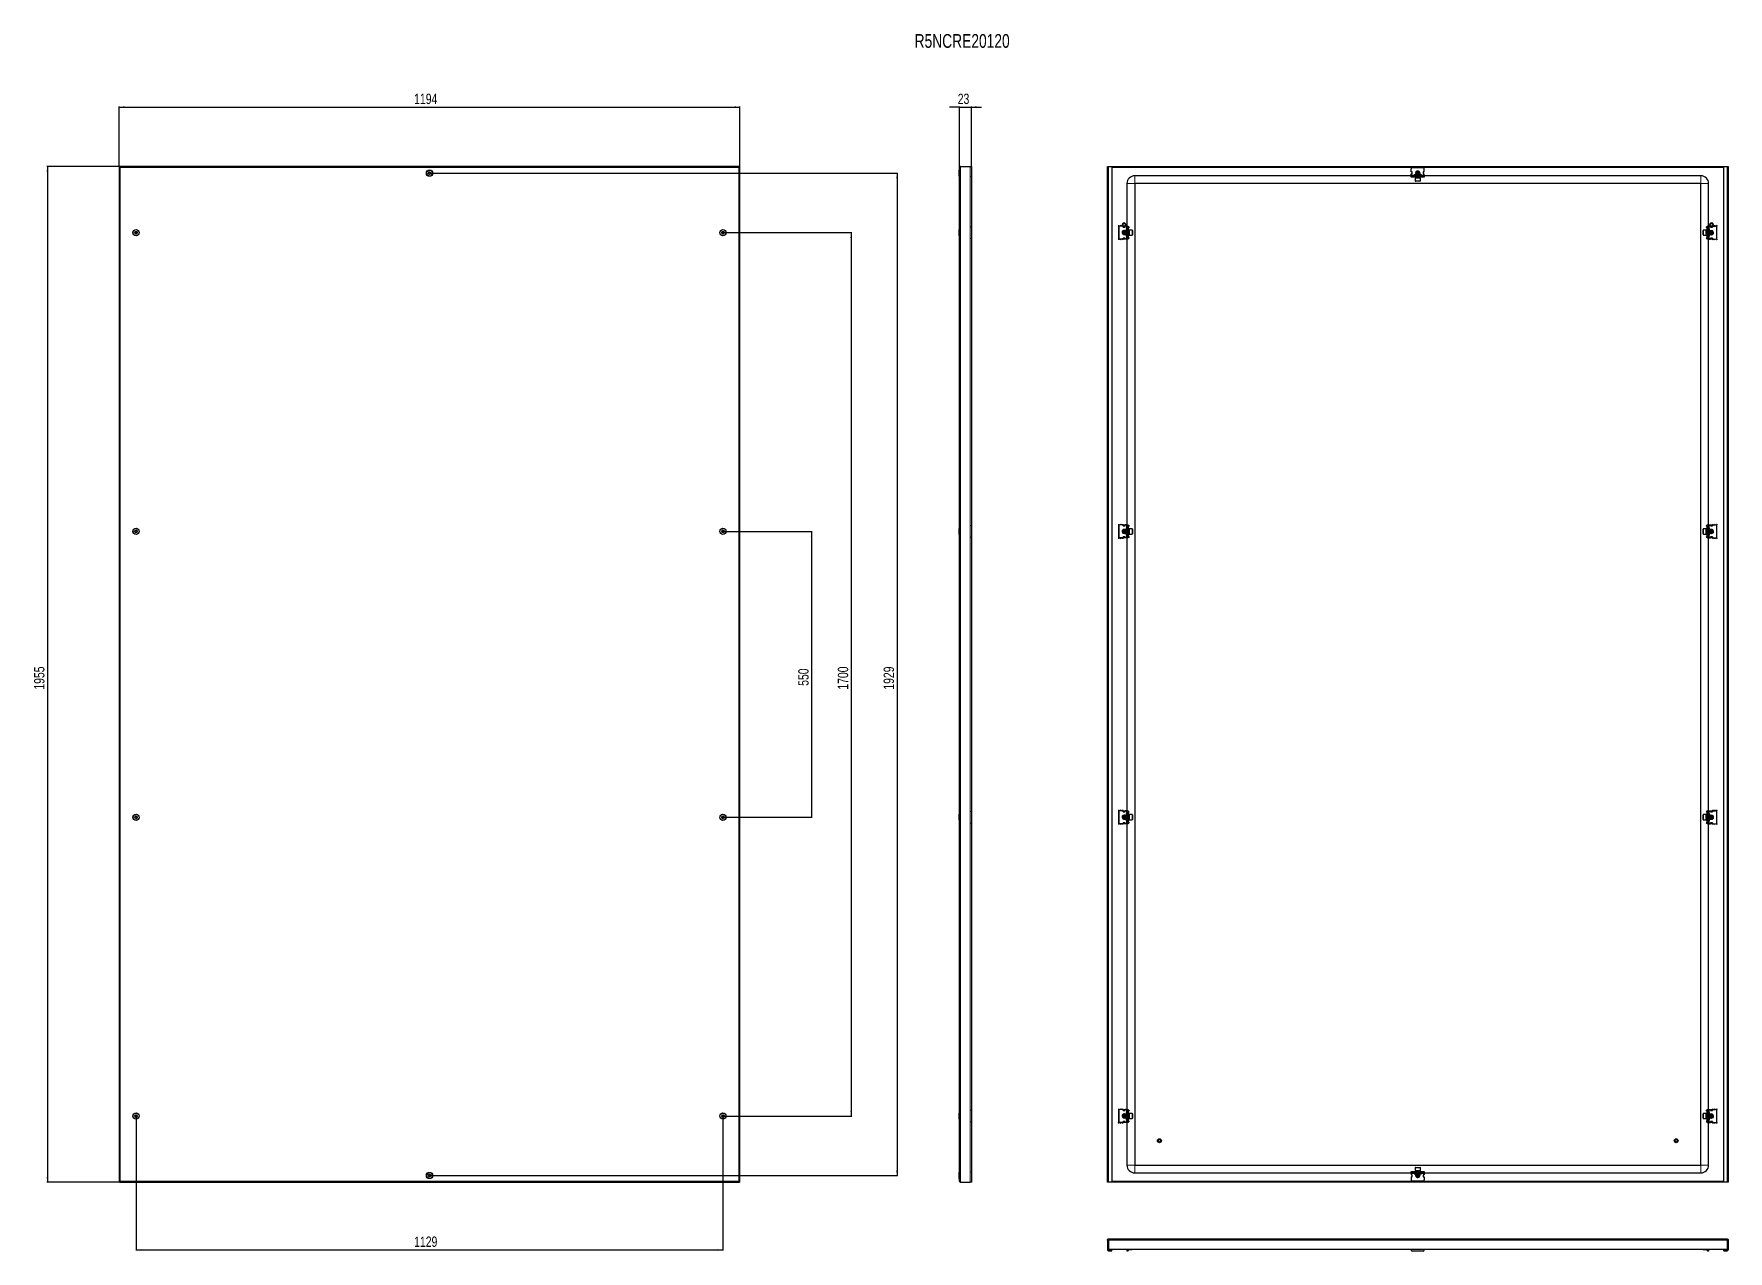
# Model space of a CAD drawing. Header units: millimetres. Extents: x -918 to 2341, y -1151 to 1192.
import ezdxf

# ---------------------------------------------------------------- set-up
doc = ezdxf.new("R2010")
doc.units = ezdxf.units.MM
doc.layers.add('FORMAT', color=7, linetype='Continuous')
doc.styles.add('SLDTEXTSTYLE0', font='TXT', dxfattribs={"width": 0.75})
doc.dimstyles.new('SLDDIMSTYLE0', dxfattribs={"dimtxt": 20, "dimasz": 10, "dimexe": 0, "dimexo": 0.0625, "dimgap": 5, "dimtad": 2, "dimdec": 1, "dimrnd": 1e-09, "dimzin": 12, "dimdsep": 46, "dimtxsty": 'SLDTEXTSTYLE0', "dimsah": 1, "dimcen": 0.09, "dimadec": 0, "dimazin": 3, "dimtfac": 1, "dimtmove": 0, "dimatfit": 0, "dimfxl": 0, "dimfrac": 2, "dimtolj": 1, "dimtzin": 12, "dimarcsym": 0})
doc.dimstyles.new('SLDDIMSTYLE1', dxfattribs={"dimtxt": 20, "dimasz": 10, "dimexe": 0, "dimexo": 0.0625, "dimgap": 5, "dimtad": 2, "dimdec": 1, "dimrnd": 1e-09, "dimzin": 12, "dimdsep": 46, "dimtxsty": 'SLDTEXTSTYLE0', "dimsah": 1, "dimcen": 0.09, "dimadec": 0, "dimazin": 3, "dimtfac": 1, "dimtofl": 0, "dimtmove": 0, "dimatfit": 3, "dimfxl": 0, "dimfrac": 2, "dimtolj": 1, "dimtzin": 12, "dimarcsym": 0})

msp = doc.modelspace()

# ---------------------------------------------------------------- texts
at = {"layer": 'FORMAT', "insert": (776.08, 1191.54), "char_height": 26.4583, "attachment_point": 1, "style": 'SLDTEXTSTYLE0'}
msp.add_mtext('R5NCRE20120', dxfattribs=at)

# ---------------------------------------------------------------- blocks, each defined once
blk = doc.blocks.new('_D')
at = {"layer": 'FORMAT'}
for p, q in [((862.3, 1051.1), (843, 1051.1)), ((862.3, 934.8), (862.3, 1052.1)), ((862.3, 1051.1), (885.3, 1051.1)), ((885.3, 936.9), (885.3, 1052.1)), ((885.3, 1051.1), (904.5, 1051.1))]:
    blk.add_line(p, q, dxfattribs=at)
for points in [[(862.3, 1051.1), (852.3, 1052.6), (852.3, 1049.6)], [(885.3, 1051.1), (895.3, 1049.6), (895.3, 1052.6)]]:
    blk.add_solid(points, dxfattribs=at)
at = {"layer": 'FORMAT', "insert": (859, 1076.9), "char_height": 20, "attachment_point": 1, "style": 'SLDTEXTSTYLE0'}
blk.add_mtext('23', dxfattribs=at)
blk = doc.blocks.new('_D_1')
at = {"layer": 'FORMAT'}
for p, q in [((-754.1, 936.9), (-893.1, 936.9)), ((-892.1, 936.9), (-892.1, -1018.1)), ((-754.1, -1018.1), (-893.1, -1018.1))]:
    blk.add_line(p, q, dxfattribs=at)
for points in [[(-892.1, 936.9), (-893.7, 926.9), (-890.6, 926.9)], [(-892.1, -1018.1), (-890.6, -1008.1), (-893.7, -1008.1)]]:
    blk.add_solid(points, dxfattribs=at)
at = {"layer": 'FORMAT', "insert": (-917.9, -70.1), "char_height": 20, "attachment_point": 1, "rotation": 90, "style": 'SLDTEXTSTYLE0'}
blk.add_mtext('1955', dxfattribs=at)
blk = doc.blocks.new('_D_2')
at = {"layer": 'FORMAT'}
for p, q in [((-754.1, 936.9), (-754.1, 1052.1)), ((-754.1, 1051.1), (439.9, 1051.1)), ((439.9, 936.9), (439.9, 1052.1))]:
    blk.add_line(p, q, dxfattribs=at)
for points in [[(-754.1, 1051.1), (-744.1, 1049.6), (-744.1, 1052.6)], [(439.9, 1051.1), (429.9, 1052.6), (429.9, 1049.6)]]:
    blk.add_solid(points, dxfattribs=at)
at = {"layer": 'FORMAT', "insert": (-186.7, 1076.9), "char_height": 20, "attachment_point": 1, "style": 'SLDTEXTSTYLE0'}
blk.add_mtext('1194', dxfattribs=at)
blk = doc.blocks.new('_D_3')
at = {"layer": 'FORMAT'}
for p, q in [((407.4, 809.4), (655, 809.4)), ((654, 809.4), (654, -890.6)), ((407.4, -890.6), (655, -890.6))]:
    blk.add_line(p, q, dxfattribs=at)
for points in [[(654, 809.4), (652.5, 799.4), (655.6, 799.4)], [(654, -890.6), (655.6, -880.6), (652.5, -880.6)]]:
    blk.add_solid(points, dxfattribs=at)
at = {"layer": 'FORMAT', "insert": (628.3, -70.1), "char_height": 20, "attachment_point": 1, "rotation": 90, "style": 'SLDTEXTSTYLE0'}
blk.add_mtext('1700', dxfattribs=at)
blk = doc.blocks.new('_D_4')
at = {"layer": 'FORMAT'}
for p, q in [((-721.6, -890.6), (-721.6, -1149.2)), ((407.4, -890.6), (407.4, -1149.2)), ((-721.6, -1148.2), (407.4, -1148.2))]:
    blk.add_line(p, q, dxfattribs=at)
for points in [[(-721.6, -1148.2), (-711.6, -1149.8), (-711.6, -1146.7)], [(407.4, -1148.2), (397.4, -1146.7), (397.4, -1149.8)]]:
    blk.add_solid(points, dxfattribs=at)
at = {"layer": 'FORMAT', "insert": (-186.7, -1122.4), "char_height": 20, "attachment_point": 1, "style": 'SLDTEXTSTYLE0'}
blk.add_mtext('1129', dxfattribs=at)
blk = doc.blocks.new('_D_5')
at = {"layer": 'FORMAT'}
for p, q in [((407.4, 234.4), (578.9, 234.4)), ((577.9, 234.4), (577.9, -315.6)), ((407.4, -315.6), (578.9, -315.6))]:
    blk.add_line(p, q, dxfattribs=at)
for points in [[(577.9, 234.4), (576.3, 224.4), (579.4, 224.4)], [(577.9, -315.6), (579.4, -305.6), (576.3, -305.6)]]:
    blk.add_solid(points, dxfattribs=at)
at = {"layer": 'FORMAT', "insert": (552.1, -62.7), "char_height": 20, "attachment_point": 1, "rotation": 90, "style": 'SLDTEXTSTYLE0'}
blk.add_mtext('550', dxfattribs=at)
blk = doc.blocks.new('_D_6')
at = {"layer": 'FORMAT'}
for p, q in [((-157.1, 923.9), (743.2, 923.9)), ((742.2, 923.9), (742.2, -1005.1)), ((-157.1, -1005.1), (743.2, -1005.1))]:
    blk.add_line(p, q, dxfattribs=at)
for points in [[(742.2, 923.9), (740.7, 913.9), (743.7, 913.9)], [(742.2, -1005.1), (743.7, -995.1), (740.7, -995.1)]]:
    blk.add_solid(points, dxfattribs=at)
at = {"layer": 'FORMAT', "insert": (716.4, -70.1), "char_height": 20, "attachment_point": 1, "rotation": 90, "style": 'SLDTEXTSTYLE0'}
blk.add_mtext('1929', dxfattribs=at)

# ---------------------------------------------------------------- dimensions: what is measured, and where the dimension line sits
at = {"layer": 'FORMAT'}
for base, p1, p2, angle, picture, middle in [((439.86, 1051.11), (-754.14, 936.94), (439.86, 936.94), 0, '_D_2', (-157.14, 1051.11)), ((-892.14, -1018.06), (-754.14, 936.94), (-754.14, -1018.06), 90, '_D_1', (-892.14, -40.56)), ((742.2, -1005.06), (-157.14, 923.94), (-157.14, -1005.06), 90, '_D_6', (742.2, -40.56)), ((654.04, -890.56), (407.36, 809.44), (407.36, -890.56), 90, '_D_3', (654.04, -40.56)), ((577.87, -315.56), (407.36, 234.44), (407.36, -315.56), 90, '_D_5', (577.87, -40.56))]:
    dim = msp.add_linear_dim(base=base, p1=p1, p2=p2, angle=angle, dimstyle='SLDDIMSTYLE1', dxfattribs=at)
    dim.commit()
    dim.dimension.update_dxf_attribs({"geometry": picture, "text_midpoint": middle, "dimtype": 160})
for base, p1, p2, dimstyle, picture, middle in [((885.25, 1051.11), (862.25, 934.84), (885.25, 936.94), 'SLDDIMSTYLE0', '_D', (873.75, 1051.11)), ((407.36, -1148.23), (-721.64, -890.56), (407.36, -890.56), 'SLDDIMSTYLE1', '_D_4', (-157.14, -1148.23))]:
    dim = msp.add_linear_dim(base=base, p1=p1, p2=p2, dimstyle=dimstyle, dxfattribs=at)
    dim.commit()
    dim.dimension.update_dxf_attribs({"geometry": picture, "text_midpoint": middle, "dimtype": 160})

# ---------------------------------------------------------------- linework, layer by layer
at = {"color": 7, "linetype": 'Continuous', "lineweight": 25}
for p, q in [((-754.14, 936.94), (-752.64, 936.94)), ((-754.14, 936.94), (-754.14, -1018.06)), ((-752.44, 936.94), (-752.64, 936.94)), ((-752.44, 935.83), (-752.44, 936.94)), ((438.16, 936.94), (-752.44, 936.94)), ((438.16, 935.82), (438.16, 936.94)), ((438.36, 936.94), (438.16, 936.94)), ((438.36, 936.94), (439.86, 936.94)), ((439.86, -1018.06), (439.86, 936.94)), ((862.25, 929.72), (861.95, 929.72)), ((861.95, 918.57), (861.95, 929.72)), ((861.95, 918.15), (861.95, 918.57)), ((861.95, 918.15), (862.25, 918.15)), ((862.25, -1015.96), (862.25, 934.84)), ((864.35, 936.94), (883.15, 936.94)), ((883.15, 936.94), (885.25, 936.94)), ((885.25, 936.94), (885.25, -1018.06)), ((885.25, 918.44), (885.75, 918.44)), ((885.25, 916.94), (885.75, 917.44)), ((885.75, 918.44), (885.75, 917.44)), ((1147.05, 936.94), (1149.15, 936.94)), ((1147.05, -1018.06), (1147.05, 936.94)), ((1149.15, 936.94), (1155.55, 936.94)), ((1155.55, 936.94), (1155.55, -1018.06)), ((1155.55, 936.94), (2332.55, 936.94)), ((1155.55, 935.44), (2332.55, 935.44)), ((1731.55, 918.94), (1199.55, 918.94)), ((1731.55, 926.44), (1731.55, 932.44)), ((1733.55, 926.44), (1731.55, 926.44)), ((1731.55, 922.44), (1733.55, 922.44)), ((1731.55, 919.94), (1731.55, 922.44)), ((1731.55, 918.44), (1731.55, 919.94)), ((1731.55, 916.44), (1731.55, 918.44)), ((1731.55, 918.44), (1733.55, 918.44)), ((1731.81, 916.44), (1731.55, 916.44)), ((1756.28, 916.44), (1731.81, 916.44)), ((1754.55, 934.44), (1733.55, 934.44)), ((1733.55, 922.44), (1733.55, 926.44)), ((1754.55, 918.44), (1733.55, 918.44)), ((1733.55, 917.44), (1754.55, 917.44)), ((1739.05, 920.44), (1737.05, 920.44)), ((1737.05, 920.44), (1737.05, 919.94)), ((1737.05, 919.94), (1737.05, 918.44)), ((1739.91, 918.94), (1737.05, 918.94)), ((1740.01, 918.76), (1739.05, 920.44)), ((1739.05, 914.44), (1739.05, 909.04)), ((1749.05, 914.44), (1739.05, 914.44)), ((1740.05, 920.44), (1740.05, 918.94)), ((1748.05, 920.44), (1740.05, 920.44)), ((1741.6, 924.44), (1741.05, 923.88)), ((1741.05, 923.88), (1741.05, 923.83)), ((1747.05, 923.88), (1741.05, 923.88)), ((1741.05, 923.83), (1741.6, 923.44)), ((1742.9, 923.83), (1741.05, 923.83)), ((1741.6, 923.44), (1741.05, 923.05)), ((1741.05, 923.05), (1741.05, 922.83)), ((1742.9, 923.05), (1741.05, 923.05)), ((1741.05, 922.83), (1741.6, 922.44)), ((1742.9, 922.83), (1741.05, 922.83)), ((1741.6, 922.44), (1741.05, 922.05)), ((1741.05, 922.05), (1741.05, 921.83)), ((1742.9, 922.05), (1741.05, 922.05)), ((1741.05, 921.83), (1741.6, 921.44)), ((1742.9, 921.83), (1741.05, 921.83)), ((1741.6, 921.44), (1741.05, 921.05)), ((1741.05, 921.05), (1741.05, 920.83)), ((1742.9, 921.05), (1741.05, 921.05)), ((1741.05, 920.83), (1741.6, 920.44)), ((1742.9, 920.83), (1741.05, 920.83)), ((1741.6, 916.44), (1741.05, 916.05)), ((1741.05, 916.05), (1741.05, 915.83)), ((1742.9, 916.05), (1741.05, 916.05)), ((1741.05, 915.83), (1741.6, 915.44)), ((1742.9, 915.83), (1741.05, 915.83)), ((1741.6, 915.44), (1741.05, 915.05)), ((1741.05, 915.05), (1741.05, 914.69)), ((1742.9, 915.05), (1741.05, 915.05)), ((1741.48, 924.96), (1741.29, 924.13)), ((1741.3, 923.65), (1741.37, 923.28)), ((1741.49, 922.36), (1741.36, 922.61)), ((1746.49, 924.44), (1741.6, 924.44)), ((1743.11, 923.44), (1741.6, 923.44)), ((1743.11, 922.44), (1741.6, 922.44)), ((1743.11, 921.44), (1741.6, 921.44)), ((1743.11, 915.44), (1741.6, 915.44)), ((1747.05, 923.83), (1742.9, 923.83)), ((1747.05, 923.05), (1742.9, 923.05)), ((1747.05, 922.83), (1742.9, 922.83)), ((1747.05, 922.05), (1742.9, 922.05)), ((1747.05, 921.83), (1742.9, 921.83)), ((1747.05, 921.05), (1742.9, 921.05)), ((1747.05, 920.83), (1742.9, 920.83)), ((1747.05, 916.05), (1742.9, 916.05)), ((1747.05, 915.83), (1742.9, 915.83)), ((1747.05, 915.05), (1742.9, 915.05)), ((1746.49, 923.44), (1743.11, 923.44)), ((1746.49, 922.44), (1743.11, 922.44)), ((1746.49, 921.44), (1743.11, 921.44)), ((1746.49, 915.44), (1743.11, 915.44)), ((1747.05, 923.88), (1746.49, 924.44)), ((1746.49, 923.44), (1747.05, 923.83)), ((1747.05, 923.05), (1746.49, 923.44)), ((1746.49, 922.44), (1747.05, 922.83)), ((1747.05, 922.05), (1746.49, 922.44)), ((1746.49, 921.44), (1747.05, 921.83)), ((1747.05, 921.05), (1746.49, 921.44)), ((1746.49, 920.44), (1747.05, 920.83)), ((1747.05, 916.05), (1746.49, 916.44)), ((1746.49, 915.44), (1747.05, 915.83)), ((1747.05, 915.05), (1746.49, 915.44)), ((1746.74, 922.61), (1746.6, 922.36)), ((1747.05, 923.83), (1747.05, 923.88)), ((1747.05, 922.83), (1747.05, 923.05)), ((1747.05, 921.83), (1747.05, 922.05)), ((1747.05, 920.83), (1747.05, 921.05)), ((1747.05, 915.83), (1747.05, 916.05)), ((1747.05, 914.69), (1747.05, 915.05)), ((1748.05, 918.94), (1748.05, 920.44)), ((1749.05, 920.44), (1748.08, 918.76)), ((1751.05, 918.94), (1748.18, 918.94)), ((1751.05, 920.44), (1749.05, 920.44)), ((1749.05, 909.04), (1749.05, 914.44)), ((1751.05, 919.94), (1751.05, 920.44)), ((1751.05, 918.44), (1751.05, 919.94)), ((1756.55, 926.44), (1754.55, 926.44)), ((1754.55, 926.44), (1754.55, 922.44)), ((1754.55, 922.44), (1756.55, 922.44)), ((1754.55, 918.44), (1756.55, 918.44)), ((1756.55, 916.44), (1756.28, 916.44)), ((1756.55, 926.44), (1756.55, 932.44)), ((1756.55, 919.94), (1756.55, 922.44)), ((1756.55, 918.44), (1756.55, 919.94)), ((2288.55, 918.94), (1756.55, 918.94)), ((1756.55, 918.44), (1756.55, 916.44)), ((2332.55, -1018.06), (2332.55, 936.94)), ((2332.55, 936.94), (2338.95, 936.94)), ((2338.95, 936.94), (2341.05, 936.94)), ((2341.05, 936.94), (2341.05, -1018.06)), ((1184.55, 903.94), (1184.55, 821.94)), ((2288.55, 903.94), (1199.55, 903.94)), ((1199.55, 903.94), (1199.55, -985.06)), ((1748.45, 908.44), (1739.65, 908.44)), ((2288.55, -985.06), (2288.55, 903.94)), ((2303.55, 821.94), (2303.55, 903.94)), ((862.25, 815.22), (861.95, 815.22)), ((861.95, 803.65), (861.95, 815.22)), ((885.75, 819.94), (885.75, 798.94)), ((1168.55, 822.19), (1168.55, 796.69)), ((1169.05, 819.94), (1169.05, 798.94)), ((1177.05, 821.94), (1171.05, 821.94)), ((1177.05, 821.94), (1177.05, 819.94)), ((1177.25, 821.15), (1177.05, 821.27)), ((1177.05, 819.94), (1181.05, 819.94)), ((1177.25, 819.94), (1177.25, 821.15)), ((1177.3, 821.56), (1177.63, 821.79)), ((1177.8, 821.56), (1177.3, 821.21)), ((1177.3, 821.21), (1177.3, 821.56)), ((1177.3, 820.29), (1177.3, 821.21)), ((1177.3, 819.94), (1177.3, 820.29)), ((1177.8, 821.71), (1177.8, 821.56)), ((1177.8, 821.56), (1178.2, 821.56)), ((1179.89, 821.56), (1180.3, 821.56)), ((1180.3, 821.56), (1180.3, 821.71)), ((1180.8, 821.21), (1180.3, 821.56)), ((1180.46, 821.79), (1180.8, 821.56)), ((1180.8, 821.56), (1180.8, 821.21)), ((1181.05, 821.27), (1180.8, 821.12)), ((1180.8, 821.21), (1180.8, 820.29)), ((1180.8, 820.29), (1180.8, 819.94)), ((1181.05, 819.94), (1181.05, 821.94)), ((1183.55, 821.94), (1181.05, 821.94)), ((1183.05, 816.44), (1183.05, 814.44)), ((1183.55, 816.44), (1183.05, 816.44)), ((1185.05, 821.94), (1183.55, 821.94)), ((1185.05, 816.44), (1183.55, 816.44)), ((1185.05, 821.94), (1187.05, 821.94)), ((1185.05, 819.94), (1185.05, 821.94)), ((1185.05, 819.94), (1185.05, 798.94)), ((1186.05, 798.94), (1186.05, 819.94)), ((1187.05, 821.94), (1187.05, 821.67)), ((1187.05, 821.67), (1187.05, 797.21)), ((1187.05, 820.85), (1187.25, 820.65)), ((1187.55, 818.19), (1187.05, 818.19)), ((1187.55, 819.94), (1187.55, 819.48)), ((1187.55, 814.69), (1187.55, 818.19)), ((1187.63, 819.6), (1188.61, 820.58)), ((1187.98, 819.25), (1187.63, 819.6)), ((1187.98, 819.25), (1188.96, 820.22)), ((1188.61, 820.58), (1188.96, 820.22)), ((2299.48, 820.58), (2299.13, 820.22)), ((2300.11, 819.25), (2299.13, 820.22)), ((2300.46, 819.6), (2299.48, 820.58)), ((2300.11, 819.25), (2300.46, 819.6)), ((2300.55, 819.94), (2300.55, 819.54)), ((2300.55, 818.19), (2301.05, 818.19)), ((2300.55, 818.19), (2300.55, 814.69)), ((2300.84, 820.65), (2301.05, 820.85)), ((2301.05, 821.94), (2303.05, 821.94)), ((2301.05, 821.67), (2301.05, 821.94)), ((2301.05, 797.21), (2301.05, 821.67)), ((2302.05, 819.94), (2302.05, 798.94)), ((2303.05, 821.94), (2303.05, 819.94)), ((2303.05, 821.94), (2304.55, 821.94)), ((2303.05, 798.94), (2303.05, 819.94)), ((2304.55, 816.44), (2303.05, 816.44)), ((2304.55, 821.94), (2307.05, 821.94)), ((2305.05, 816.44), (2304.55, 816.44)), ((2305.05, 814.44), (2305.05, 816.44)), ((2307.05, 821.94), (2307.05, 819.94)), ((2307.3, 821.12), (2307.05, 821.27)), ((2307.05, 819.94), (2311.05, 819.94)), ((2307.3, 821.56), (2307.63, 821.79)), ((2307.8, 821.56), (2307.3, 821.21)), ((2307.3, 821.21), (2307.3, 821.56)), ((2307.3, 820.29), (2307.3, 821.21)), ((2307.3, 819.94), (2307.3, 820.29)), ((2307.8, 821.71), (2307.8, 821.56)), ((2307.8, 821.56), (2308.2, 821.56)), ((2309.89, 821.56), (2310.3, 821.56)), ((2310.3, 821.56), (2310.3, 821.71)), ((2310.8, 821.21), (2310.3, 821.56)), ((2310.46, 821.79), (2310.8, 821.56)), ((2310.8, 821.56), (2310.8, 821.21)), ((2310.8, 821.21), (2310.8, 820.29)), ((2310.8, 820.29), (2310.8, 819.94)), ((2311.05, 821.27), (2310.85, 821.15)), ((2310.85, 821.15), (2310.85, 819.94)), ((2311.05, 821.94), (2317.05, 821.94)), ((2311.05, 819.94), (2311.05, 821.94)), ((2319.05, 798.94), (2319.05, 819.94)), ((2319.55, 796.69), (2319.55, 822.19)), ((861.95, 803.65), (862.25, 803.65)), ((1177.05, 796.94), (1171.05, 796.94)), ((1176.55, 796.94), (1176.55, 796.69)), ((1181.05, 798.94), (1177.05, 798.94)), ((1177.05, 798.94), (1177.05, 796.94)), ((1177.05, 797.06), (1177.25, 797.06)), ((1177.25, 797.06), (1177.25, 798.94)), ((1177.3, 798.58), (1177.3, 798.94)), ((1177.3, 797.67), (1177.3, 798.58)), ((1177.3, 797.67), (1177.8, 797.32)), ((1177.3, 797.32), (1177.3, 797.67)), ((1177.8, 796.96), (1177.3, 797.32)), ((1180.3, 797.32), (1177.8, 797.32)), ((1177.8, 797.32), (1177.8, 796.96)), ((1180.3, 796.96), (1177.8, 796.96)), ((1178.52, 806.88), (1179.35, 806.69)), ((1179.6, 812.44), (1179.05, 811.88)), ((1179.05, 811.88), (1179.05, 806.99)), ((1179.05, 806.99), (1179.6, 806.44)), ((1179.66, 812.44), (1179.6, 812.44)), ((1179.6, 812.44), (1179.6, 806.44)), ((1179.6, 806.44), (1179.66, 806.44)), ((1180.05, 811.88), (1179.66, 812.44)), ((1179.66, 812.44), (1179.66, 808.29)), ((1179.66, 808.29), (1179.66, 806.44)), ((1179.66, 806.44), (1180.05, 806.99)), ((1179.84, 806.69), (1180.21, 806.76)), ((1180.43, 812.44), (1180.05, 811.88)), ((1180.05, 811.88), (1180.05, 808.5)), ((1180.05, 808.5), (1180.05, 806.99)), ((1180.05, 806.99), (1180.43, 806.44)), ((1180.3, 797.32), (1180.8, 797.67)), ((1180.3, 796.96), (1180.3, 797.32)), ((1180.8, 797.32), (1180.3, 796.96)), ((1180.66, 812.44), (1180.43, 812.44)), ((1180.43, 812.44), (1180.43, 808.29)), ((1180.43, 808.29), (1180.43, 806.44)), ((1180.43, 806.44), (1180.66, 806.44)), ((1181.05, 811.88), (1180.66, 812.44)), ((1180.66, 812.44), (1180.66, 808.29)), ((1180.66, 808.29), (1180.66, 806.44)), ((1180.66, 806.44), (1181.05, 806.99)), ((1180.8, 798.94), (1180.8, 798.58)), ((1180.8, 798.58), (1180.8, 797.67)), ((1180.8, 797.67), (1180.8, 797.32)), ((1180.87, 812.13), (1181.12, 811.99)), ((1181.12, 806.89), (1180.87, 806.75)), ((1181.43, 812.44), (1181.05, 811.88)), ((1181.05, 811.88), (1181.05, 808.5)), ((1181.05, 808.5), (1181.05, 806.99)), ((1181.05, 806.99), (1181.43, 806.44)), ((1181.05, 796.94), (1181.05, 798.94)), ((1183.55, 796.94), (1181.05, 796.94)), ((1181.66, 812.44), (1181.43, 812.44)), ((1181.43, 812.44), (1181.43, 808.29)), ((1181.43, 808.29), (1181.43, 806.44)), ((1181.43, 806.44), (1181.66, 806.44)), ((1182.05, 811.88), (1181.66, 812.44)), ((1181.66, 812.44), (1181.66, 808.29)), ((1181.66, 808.29), (1181.66, 806.44)), ((1181.66, 806.44), (1182.05, 806.99)), ((1182.43, 812.44), (1182.05, 811.88)), ((1182.05, 811.88), (1182.05, 808.5)), ((1182.05, 808.5), (1182.05, 806.99)), ((1182.05, 806.99), (1182.43, 806.44)), ((1182.66, 812.44), (1182.43, 812.44)), ((1182.43, 812.44), (1182.43, 808.29)), ((1182.43, 808.29), (1182.43, 806.44)), ((1182.43, 806.44), (1182.66, 806.44)), ((1183.05, 811.88), (1182.66, 812.44)), ((1182.66, 812.44), (1182.66, 808.29)), ((1182.66, 808.29), (1182.66, 806.44)), ((1182.66, 806.44), (1183.05, 806.99)), ((1183.05, 814.69), (1184.05, 814.69)), ((1183.05, 814.44), (1184.72, 813.47)), ((1184.55, 813.44), (1183.05, 813.44)), ((1183.05, 813.44), (1183.05, 805.44)), ((1183.05, 805.44), (1184.55, 805.44)), ((1184.72, 805.41), (1183.05, 804.44)), ((1183.05, 804.44), (1183.05, 802.44)), ((1184.05, 804.19), (1183.05, 804.19)), ((1183.05, 802.44), (1183.55, 802.44)), ((1183.55, 802.44), (1185.05, 802.44)), ((1185.05, 796.94), (1183.55, 796.94)), ((1184.05, 814.69), (1184.55, 814.69)), ((1184.55, 804.19), (1184.05, 804.19)), ((1184.55, 814.69), (1184.55, 813.57)), ((1184.55, 805.3), (1184.55, 804.19)), ((1184.55, 796.94), (1184.55, 246.94)), ((1185.05, 796.94), (1185.05, 798.94)), ((1187.05, 796.94), (1185.05, 796.94)), ((1187.55, 814.69), (1187.05, 814.69)), ((1187.43, 812.44), (1187.05, 811.88)), ((1187.05, 806.99), (1187.43, 806.44)), ((1187.05, 804.19), (1187.55, 804.19)), ((1187.55, 800.69), (1187.05, 800.69)), ((1187.25, 798.23), (1187.05, 798.02)), ((1187.05, 797.21), (1187.05, 796.94)), ((1187.66, 812.44), (1187.43, 812.44)), ((1187.43, 812.44), (1187.43, 808.29)), ((1187.43, 808.29), (1187.43, 806.44)), ((1187.43, 806.44), (1187.66, 806.44)), ((1187.55, 812.44), (1187.55, 814.69)), ((1187.55, 804.19), (1187.55, 806.44)), ((1187.55, 800.69), (1187.55, 804.19)), ((1187.55, 798.94), (1187.55, 799.33)), ((1187.98, 799.63), (1187.63, 799.27)), ((1187.63, 799.27), (1188.61, 798.3)), ((1188.05, 811.88), (1187.66, 812.44)), ((1187.66, 812.44), (1187.66, 808.29)), ((1187.66, 808.29), (1187.66, 806.44)), ((1187.66, 806.44), (1188.05, 806.99)), ((1187.98, 799.63), (1188.96, 798.65)), ((1188.43, 812.44), (1188.05, 811.88)), ((1188.05, 811.88), (1188.05, 808.5)), ((1188.05, 808.5), (1188.05, 806.99)), ((1188.05, 806.99), (1188.43, 806.44)), ((1188.8, 812.44), (1188.43, 812.44)), ((1188.43, 812.44), (1188.43, 808.29)), ((1188.43, 808.29), (1188.43, 806.44)), ((1188.43, 806.44), (1188.8, 806.44)), ((1188.61, 798.3), (1188.96, 798.65)), ((1194.45, 814.44), (1189.05, 814.44)), ((1189.05, 814.44), (1189.05, 804.44)), ((1189.05, 804.44), (1194.45, 804.44)), ((1195.05, 813.84), (1195.05, 805.04)), ((2293.05, 813.51), (2293.05, 813.84)), ((2293.05, 805.04), (2293.05, 813.51)), ((2299.05, 814.44), (2293.65, 814.44)), ((2293.65, 804.44), (2299.05, 804.44)), ((2299.05, 814.06), (2299.05, 814.44)), ((2299.05, 804.44), (2299.05, 814.06)), ((2300.11, 799.63), (2299.13, 798.65)), ((2299.48, 798.3), (2299.13, 798.65)), ((2299.66, 812.44), (2299.3, 812.44)), ((2299.3, 806.44), (2299.66, 806.44)), ((2300.46, 799.27), (2299.48, 798.3)), ((2300.05, 811.88), (2299.66, 812.44)), ((2299.66, 808.29), (2299.66, 812.44)), ((2299.66, 806.44), (2299.66, 808.29)), ((2299.66, 806.44), (2300.05, 806.99)), ((2300.43, 812.44), (2300.05, 811.88)), ((2300.05, 808.5), (2300.05, 811.88)), ((2300.05, 806.99), (2300.05, 808.5)), ((2300.05, 806.99), (2300.43, 806.44)), ((2300.11, 799.63), (2300.46, 799.27)), ((2300.66, 812.44), (2300.43, 812.44)), ((2300.43, 808.29), (2300.43, 812.44)), ((2300.43, 806.44), (2300.43, 808.29)), ((2300.43, 806.44), (2300.66, 806.44)), ((2301.05, 814.69), (2300.55, 814.69)), ((2300.55, 814.69), (2300.55, 812.44)), ((2300.55, 806.44), (2300.55, 804.19)), ((2300.55, 804.19), (2301.05, 804.19)), ((2300.55, 804.19), (2300.55, 800.69)), ((2300.55, 800.69), (2301.05, 800.69)), ((2300.55, 798.94), (2300.55, 799.4)), ((2301.05, 811.88), (2300.66, 812.44)), ((2300.66, 808.29), (2300.66, 812.44)), ((2300.66, 806.44), (2300.66, 808.29)), ((2300.66, 806.44), (2301.05, 806.99)), ((2301.05, 798.02), (2300.84, 798.23)), ((2301.05, 796.94), (2301.05, 797.21)), ((2303.05, 796.94), (2301.05, 796.94)), ((2303.05, 802.44), (2304.55, 802.44)), ((2303.05, 798.94), (2303.05, 796.94)), ((2303.05, 796.94), (2304.55, 796.94)), ((2303.37, 813.47), (2305.05, 814.44)), ((2305.05, 804.44), (2303.37, 805.41)), ((2303.55, 813.57), (2303.55, 814.69)), ((2303.55, 814.69), (2304.05, 814.69)), ((2305.05, 813.44), (2303.55, 813.44)), ((2303.55, 805.44), (2305.05, 805.44)), ((2303.55, 804.19), (2303.55, 805.3)), ((2304.05, 804.19), (2303.55, 804.19)), ((2303.55, 246.94), (2303.55, 796.94)), ((2304.05, 814.69), (2305.05, 814.69)), ((2305.05, 804.19), (2304.05, 804.19)), ((2304.55, 802.44), (2305.05, 802.44)), ((2304.55, 796.94), (2307.05, 796.94)), ((2305.05, 805.44), (2305.05, 813.44)), ((2305.43, 812.44), (2305.05, 811.88)), ((2305.05, 806.99), (2305.43, 806.44)), ((2305.05, 802.44), (2305.05, 804.44)), ((2305.66, 812.44), (2305.43, 812.44)), ((2305.43, 808.29), (2305.43, 812.44)), ((2305.43, 806.44), (2305.43, 808.29)), ((2305.43, 806.44), (2305.66, 806.44)), ((2306.05, 811.88), (2305.66, 812.44)), ((2305.66, 808.29), (2305.66, 812.44)), ((2305.66, 806.44), (2305.66, 808.29)), ((2305.66, 806.44), (2306.05, 806.99)), ((2306.43, 812.44), (2306.05, 811.88)), ((2306.05, 808.5), (2306.05, 811.88)), ((2306.05, 806.99), (2306.05, 808.5)), ((2306.05, 806.99), (2306.43, 806.44)), ((2306.66, 812.44), (2306.43, 812.44)), ((2306.43, 808.29), (2306.43, 812.44)), ((2306.43, 806.44), (2306.43, 808.29)), ((2306.43, 806.44), (2306.66, 806.44)), ((2307.05, 811.88), (2306.66, 812.44)), ((2306.66, 808.29), (2306.66, 812.44)), ((2306.66, 806.44), (2306.66, 808.29)), ((2306.66, 806.44), (2307.05, 806.99)), ((2306.97, 811.99), (2307.22, 812.13)), ((2307.22, 806.75), (2306.97, 806.89)), ((2307.43, 812.44), (2307.05, 811.88)), ((2307.05, 808.5), (2307.05, 811.88)), ((2307.05, 806.99), (2307.05, 808.5)), ((2307.05, 806.99), (2307.43, 806.44)), ((2307.05, 798.94), (2307.05, 796.94)), ((2311.05, 798.94), (2307.05, 798.94)), ((2307.3, 798.58), (2307.3, 798.94)), ((2307.3, 797.67), (2307.3, 798.58)), ((2307.3, 797.32), (2307.3, 797.67)), ((2307.3, 797.67), (2307.8, 797.32)), ((2307.8, 796.96), (2307.3, 797.32)), ((2307.66, 812.44), (2307.43, 812.44)), ((2307.43, 808.29), (2307.43, 812.44)), ((2307.43, 806.44), (2307.43, 808.29)), ((2307.43, 806.44), (2307.66, 806.44)), ((2308.05, 811.88), (2307.66, 812.44)), ((2307.66, 808.29), (2307.66, 812.44)), ((2307.66, 806.44), (2307.66, 808.29)), ((2307.66, 806.44), (2308.05, 806.99)), ((2307.8, 797.32), (2307.8, 796.96)), ((2310.3, 797.32), (2307.8, 797.32)), ((2310.3, 796.96), (2307.8, 796.96)), ((2307.88, 806.76), (2308.25, 806.69)), ((2308.43, 812.44), (2308.05, 811.88)), ((2308.05, 808.5), (2308.05, 811.88)), ((2308.05, 806.99), (2308.05, 808.5)), ((2308.05, 806.99), (2308.43, 806.44)), ((2308.49, 812.44), (2308.43, 812.44)), ((2308.43, 808.29), (2308.43, 812.44)), ((2308.43, 806.44), (2308.43, 808.29)), ((2308.43, 806.44), (2308.49, 806.44)), ((2309.05, 811.88), (2308.49, 812.44)), ((2308.49, 812.21), (2308.49, 812.44)), ((2308.49, 806.44), (2308.49, 812.21)), ((2308.49, 806.44), (2309.05, 806.99)), ((2308.74, 806.69), (2309.57, 806.88)), ((2309.05, 811.7), (2309.05, 811.88)), ((2309.05, 806.99), (2309.05, 811.7)), ((2310.3, 797.32), (2310.8, 797.67)), ((2310.3, 796.96), (2310.3, 797.32)), ((2310.8, 797.32), (2310.3, 796.96)), ((2310.8, 798.94), (2310.8, 798.58)), ((2310.8, 798.58), (2310.8, 797.67)), ((2310.8, 797.67), (2310.8, 797.32)), ((2310.85, 798.94), (2310.85, 797.06)), ((2310.85, 797.06), (2311.05, 797.06)), ((2311.05, 796.94), (2311.05, 798.94)), ((2311.05, 796.94), (2317.05, 796.94)), ((2311.55, 796.69), (2311.55, 796.94)), ((862.25, 240.22), (861.95, 240.22)), ((861.95, 228.65), (861.95, 240.22)), ((861.95, 228.65), (862.25, 228.65)), ((885.75, 244.94), (885.75, 223.94)), ((1168.55, 247.19), (1168.55, 221.69)), ((1169.05, 244.94), (1169.05, 223.94)), ((1177.05, 246.94), (1171.05, 246.94)), ((1176.55, 247.19), (1176.55, 246.94)), ((1177.05, 246.94), (1177.05, 244.94)), ((1177.25, 246.82), (1177.05, 246.82)), ((1177.05, 244.94), (1181.05, 244.94)), ((1177.25, 244.94), (1177.25, 246.82)), ((1177.3, 246.56), (1177.8, 246.91)), ((1177.8, 246.56), (1177.3, 246.21)), ((1177.3, 246.21), (1177.3, 246.56)), ((1177.3, 245.29), (1177.3, 246.21)), ((1177.3, 244.94), (1177.3, 245.29)), ((1177.8, 246.91), (1177.8, 246.56)), ((1177.8, 246.91), (1180.3, 246.91)), ((1177.8, 246.56), (1180.3, 246.56)), ((1178.52, 231.88), (1179.35, 231.69)), ((1179.6, 237.44), (1179.05, 236.88)), ((1179.05, 236.88), (1179.05, 231.99)), ((1179.05, 231.99), (1179.6, 231.44)), ((1179.66, 237.44), (1179.6, 237.44)), ((1179.6, 237.44), (1179.6, 231.44)), ((1179.6, 231.44), (1179.66, 231.44)), ((1180.05, 236.88), (1179.66, 237.44)), ((1179.66, 237.44), (1179.66, 233.29)), ((1179.66, 233.29), (1179.66, 231.44)), ((1179.66, 231.44), (1180.05, 231.99)), ((1179.84, 231.69), (1180.21, 231.76)), ((1180.43, 237.44), (1180.05, 236.88)), ((1180.05, 236.88), (1180.05, 233.5)), ((1180.05, 233.5), (1180.05, 231.99)), ((1180.05, 231.99), (1180.43, 231.44)), ((1180.3, 246.56), (1180.3, 246.91)), ((1180.3, 246.91), (1180.8, 246.56)), ((1180.8, 246.21), (1180.3, 246.56)), ((1180.66, 237.44), (1180.43, 237.44)), ((1180.43, 237.44), (1180.43, 233.29)), ((1180.43, 233.29), (1180.43, 231.44)), ((1180.43, 231.44), (1180.66, 231.44)), ((1181.05, 236.88), (1180.66, 237.44)), ((1180.66, 237.44), (1180.66, 233.29)), ((1180.66, 233.29), (1180.66, 231.44)), ((1180.66, 231.44), (1181.05, 231.99)), ((1180.8, 246.56), (1180.8, 246.21)), ((1180.8, 246.21), (1180.8, 245.29)), ((1180.8, 245.29), (1180.8, 244.94)), ((1180.87, 237.13), (1181.12, 236.99)), ((1181.12, 231.89), (1180.87, 231.75)), ((1181.05, 244.94), (1181.05, 246.94)), ((1183.55, 246.94), (1181.05, 246.94)), ((1181.43, 237.44), (1181.05, 236.88)), ((1181.05, 236.88), (1181.05, 233.5)), ((1181.05, 233.5), (1181.05, 231.99)), ((1181.05, 231.99), (1181.43, 231.44)), ((1181.66, 237.44), (1181.43, 237.44)), ((1181.43, 237.44), (1181.43, 233.29)), ((1181.43, 233.29), (1181.43, 231.44)), ((1181.43, 231.44), (1181.66, 231.44)), ((1182.05, 236.88), (1181.66, 237.44)), ((1181.66, 237.44), (1181.66, 233.29)), ((1181.66, 233.29), (1181.66, 231.44)), ((1181.66, 231.44), (1182.05, 231.99)), ((1182.43, 237.44), (1182.05, 236.88)), ((1182.05, 236.88), (1182.05, 233.5)), ((1182.05, 233.5), (1182.05, 231.99)), ((1182.05, 231.99), (1182.43, 231.44)), ((1182.66, 237.44), (1182.43, 237.44)), ((1182.43, 237.44), (1182.43, 233.29)), ((1182.43, 233.29), (1182.43, 231.44)), ((1182.43, 231.44), (1182.66, 231.44)), ((1183.05, 236.88), (1182.66, 237.44)), ((1182.66, 237.44), (1182.66, 233.29)), ((1182.66, 233.29), (1182.66, 231.44)), ((1182.66, 231.44), (1183.05, 231.99)), ((1183.05, 241.44), (1183.05, 239.44)), ((1183.55, 241.44), (1183.05, 241.44)), ((1183.05, 239.69), (1184.05, 239.69)), ((1183.05, 239.44), (1184.72, 238.47)), ((1184.55, 238.44), (1183.05, 238.44)), ((1183.05, 238.44), (1183.05, 230.44)), ((1183.05, 230.44), (1184.55, 230.44)), ((1184.72, 230.41), (1183.05, 229.44)), ((1183.05, 229.44), (1183.05, 227.44)), ((1184.05, 229.19), (1183.05, 229.19)), ((1185.05, 246.94), (1183.55, 246.94)), ((1185.05, 241.44), (1183.55, 241.44)), ((1184.05, 239.69), (1184.55, 239.69)), ((1184.55, 229.19), (1184.05, 229.19)), ((1184.55, 239.69), (1184.55, 238.57)), ((1184.55, 230.3), (1184.55, 229.19)), ((1185.05, 244.94), (1185.05, 246.94)), ((1185.05, 246.94), (1187.05, 246.94)), ((1185.05, 244.94), (1185.05, 223.94)), ((1186.05, 223.94), (1186.05, 244.94)), ((1187.05, 246.94), (1187.05, 246.67)), ((1187.05, 246.67), (1187.05, 222.21)), ((1187.05, 245.85), (1187.25, 245.65)), ((1187.55, 243.19), (1187.05, 243.19)), ((1187.55, 239.69), (1187.05, 239.69)), ((1187.43, 237.44), (1187.05, 236.88)), ((1187.05, 231.99), (1187.43, 231.44)), ((1187.05, 229.19), (1187.55, 229.19)), ((1187.66, 237.44), (1187.43, 237.44)), ((1187.43, 237.44), (1187.43, 233.29)), ((1187.43, 233.29), (1187.43, 231.44)), ((1187.43, 231.44), (1187.66, 231.44)), ((1187.55, 244.94), (1187.55, 244.48)), ((1187.55, 239.69), (1187.55, 243.19)), ((1187.55, 237.44), (1187.55, 239.69)), ((1187.55, 229.19), (1187.55, 231.44)), ((1187.55, 225.69), (1187.55, 229.19)), ((1187.63, 244.6), (1188.61, 245.58)), ((1187.98, 244.25), (1187.63, 244.6)), ((1188.05, 236.88), (1187.66, 237.44)), ((1187.66, 237.44), (1187.66, 233.29)), ((1187.66, 233.29), (1187.66, 231.44)), ((1187.66, 231.44), (1188.05, 231.99)), ((1187.98, 244.25), (1188.96, 245.22)), ((1188.43, 237.44), (1188.05, 236.88)), ((1188.05, 236.88), (1188.05, 233.5)), ((1188.05, 233.5), (1188.05, 231.99)), ((1188.05, 231.99), (1188.43, 231.44)), ((1188.8, 237.44), (1188.43, 237.44)), ((1188.43, 237.44), (1188.43, 233.29)), ((1188.43, 233.29), (1188.43, 231.44)), ((1188.43, 231.44), (1188.8, 231.44)), ((1188.61, 245.58), (1188.96, 245.22)), ((1194.45, 239.44), (1189.05, 239.44)), ((1189.05, 239.44), (1189.05, 229.44)), ((1189.05, 229.44), (1194.45, 229.44)), ((1195.05, 238.84), (1195.05, 230.04)), ((2293.05, 238.51), (2293.05, 238.84)), ((2293.05, 230.04), (2293.05, 238.51)), ((2299.05, 239.44), (2293.65, 239.44)), ((2293.65, 229.44), (2299.05, 229.44)), ((2299.05, 239.06), (2299.05, 239.44)), ((2299.05, 229.44), (2299.05, 239.06)), ((2299.48, 245.58), (2299.13, 245.22)), ((2300.11, 244.25), (2299.13, 245.22)), ((2299.66, 237.44), (2299.3, 237.44)), ((2299.3, 231.44), (2299.66, 231.44)), ((2300.46, 244.6), (2299.48, 245.58)), ((2300.05, 236.88), (2299.66, 237.44)), ((2299.66, 233.29), (2299.66, 237.44)), ((2299.66, 231.44), (2299.66, 233.29)), ((2299.66, 231.44), (2300.05, 231.99)), ((2300.43, 237.44), (2300.05, 236.88)), ((2300.05, 233.5), (2300.05, 236.88)), ((2300.05, 231.99), (2300.05, 233.5)), ((2300.05, 231.99), (2300.43, 231.44)), ((2300.11, 244.25), (2300.46, 244.6)), ((2300.66, 237.44), (2300.43, 237.44)), ((2300.43, 233.29), (2300.43, 237.44)), ((2300.43, 231.44), (2300.43, 233.29)), ((2300.43, 231.44), (2300.66, 231.44)), ((2300.55, 244.94), (2300.55, 244.54)), ((2300.55, 243.19), (2301.05, 243.19)), ((2300.55, 243.19), (2300.55, 239.69)), ((2301.05, 239.69), (2300.55, 239.69)), ((2300.55, 239.69), (2300.55, 237.44)), ((2300.55, 231.44), (2300.55, 229.19)), ((2300.55, 229.19), (2301.05, 229.19)), ((2300.55, 229.19), (2300.55, 225.69)), ((2301.05, 236.88), (2300.66, 237.44)), ((2300.66, 233.29), (2300.66, 237.44)), ((2300.66, 231.44), (2300.66, 233.29)), ((2300.66, 231.44), (2301.05, 231.99)), ((2300.84, 245.65), (2301.05, 245.85)), ((2301.05, 246.94), (2303.05, 246.94)), ((2301.05, 246.67), (2301.05, 246.94)), ((2301.05, 222.21), (2301.05, 246.67)), ((2302.05, 244.94), (2302.05, 223.94)), ((2303.05, 246.94), (2303.05, 244.94)), ((2303.05, 246.94), (2304.55, 246.94)), ((2303.05, 223.94), (2303.05, 244.94)), ((2304.55, 241.44), (2303.05, 241.44)), ((2303.37, 238.47), (2305.05, 239.44)), ((2305.05, 229.44), (2303.37, 230.41)), ((2303.55, 238.57), (2303.55, 239.69)), ((2303.55, 239.69), (2304.05, 239.69)), ((2305.05, 238.44), (2303.55, 238.44)), ((2303.55, 230.44), (2305.05, 230.44)), ((2303.55, 229.19), (2303.55, 230.3)), ((2304.05, 229.19), (2303.55, 229.19)), ((2304.05, 239.69), (2305.05, 239.69)), ((2305.05, 229.19), (2304.05, 229.19)), ((2304.55, 246.94), (2307.05, 246.94)), ((2305.05, 241.44), (2304.55, 241.44)), ((2305.05, 239.44), (2305.05, 241.44)), ((2305.05, 230.44), (2305.05, 238.44)), ((2305.43, 237.44), (2305.05, 236.88)), ((2305.05, 231.99), (2305.43, 231.44)), ((2305.05, 227.44), (2305.05, 229.44)), ((2305.66, 237.44), (2305.43, 237.44)), ((2305.43, 233.29), (2305.43, 237.44)), ((2305.43, 231.44), (2305.43, 233.29)), ((2305.43, 231.44), (2305.66, 231.44)), ((2306.05, 236.88), (2305.66, 237.44)), ((2305.66, 233.29), (2305.66, 237.44)), ((2305.66, 231.44), (2305.66, 233.29)), ((2305.66, 231.44), (2306.05, 231.99)), ((2306.43, 237.44), (2306.05, 236.88)), ((2306.05, 233.5), (2306.05, 236.88)), ((2306.05, 231.99), (2306.05, 233.5)), ((2306.05, 231.99), (2306.43, 231.44)), ((2306.66, 237.44), (2306.43, 237.44)), ((2306.43, 233.29), (2306.43, 237.44)), ((2306.43, 231.44), (2306.43, 233.29)), ((2306.43, 231.44), (2306.66, 231.44)), ((2307.05, 236.88), (2306.66, 237.44)), ((2306.66, 233.29), (2306.66, 237.44)), ((2306.66, 231.44), (2306.66, 233.29)), ((2306.66, 231.44), (2307.05, 231.99)), ((2306.97, 236.99), (2307.22, 237.13)), ((2307.22, 231.75), (2306.97, 231.89)), ((2307.05, 246.94), (2307.05, 244.94)), ((2307.05, 244.94), (2311.05, 244.94)), ((2307.43, 237.44), (2307.05, 236.88)), ((2307.05, 233.5), (2307.05, 236.88)), ((2307.05, 231.99), (2307.05, 233.5)), ((2307.05, 231.99), (2307.43, 231.44)), ((2307.3, 246.56), (2307.8, 246.91)), ((2307.8, 246.56), (2307.3, 246.21)), ((2307.3, 246.21), (2307.3, 246.56)), ((2307.3, 245.29), (2307.3, 246.21)), ((2307.3, 244.94), (2307.3, 245.29)), ((2307.66, 237.44), (2307.43, 237.44)), ((2307.43, 233.29), (2307.43, 237.44)), ((2307.43, 231.44), (2307.43, 233.29)), ((2307.43, 231.44), (2307.66, 231.44)), ((2308.05, 236.88), (2307.66, 237.44)), ((2307.66, 233.29), (2307.66, 237.44)), ((2307.66, 231.44), (2307.66, 233.29)), ((2307.66, 231.44), (2308.05, 231.99)), ((2307.8, 246.91), (2307.8, 246.56)), ((2307.8, 246.91), (2310.3, 246.91)), ((2307.8, 246.56), (2310.3, 246.56)), ((2307.88, 231.76), (2308.25, 231.69)), ((2308.43, 237.44), (2308.05, 236.88)), ((2308.05, 233.5), (2308.05, 236.88)), ((2308.05, 231.99), (2308.05, 233.5)), ((2308.05, 231.99), (2308.43, 231.44)), ((2308.49, 237.44), (2308.43, 237.44)), ((2308.43, 233.29), (2308.43, 237.44)), ((2308.43, 231.44), (2308.43, 233.29)), ((2308.43, 231.44), (2308.49, 231.44)), ((2309.05, 236.88), (2308.49, 237.44)), ((2308.49, 237.21), (2308.49, 237.44)), ((2308.49, 231.44), (2308.49, 237.21)), ((2308.49, 231.44), (2309.05, 231.99)), ((2308.74, 231.69), (2309.57, 231.88)), ((2309.05, 236.7), (2309.05, 236.88)), ((2309.05, 231.99), (2309.05, 236.7)), ((2310.3, 246.56), (2310.3, 246.91)), ((2310.3, 246.91), (2310.8, 246.56)), ((2310.8, 246.21), (2310.3, 246.56)), ((2310.8, 246.56), (2310.8, 246.21)), ((2310.8, 246.21), (2310.8, 245.29)), ((2310.8, 245.29), (2310.8, 244.94)), ((2310.85, 246.82), (2310.85, 244.94)), ((2311.05, 246.82), (2310.85, 246.82)), ((2311.05, 244.94), (2311.05, 246.94)), ((2311.05, 246.94), (2317.05, 246.94)), ((2311.55, 246.94), (2311.55, 247.19)), ((2319.05, 223.94), (2319.05, 244.94)), ((2319.55, 221.69), (2319.55, 247.19)), ((1177.05, 221.94), (1171.05, 221.94)), ((1176.55, 221.94), (1176.55, 221.69)), ((1181.05, 223.94), (1177.05, 223.94)), ((1177.05, 223.94), (1177.05, 221.94)), ((1177.05, 222.06), (1177.25, 222.06)), ((1177.25, 222.06), (1177.25, 223.94)), ((1177.3, 223.58), (1177.3, 223.94)), ((1177.3, 222.67), (1177.3, 223.58)), ((1177.3, 222.67), (1177.8, 222.32)), ((1177.3, 222.32), (1177.3, 222.67)), ((1177.8, 221.96), (1177.3, 222.32)), ((1180.3, 222.32), (1177.8, 222.32)), ((1177.8, 222.32), (1177.8, 221.96)), ((1180.3, 221.96), (1177.8, 221.96)), ((1180.3, 222.32), (1180.8, 222.67)), ((1180.3, 221.96), (1180.3, 222.32)), ((1180.8, 222.32), (1180.3, 221.96)), ((1180.8, 223.94), (1180.8, 223.58)), ((1180.8, 223.58), (1180.8, 222.67)), ((1180.8, 222.67), (1180.8, 222.32)), ((1181.05, 221.94), (1181.05, 223.94)), ((1183.55, 221.94), (1181.05, 221.94)), ((1183.05, 227.44), (1183.55, 227.44)), ((1183.55, 227.44), (1185.05, 227.44)), ((1185.05, 221.94), (1183.55, 221.94)), ((1184.55, 221.94), (1184.55, -303.06)), ((1185.05, 221.94), (1185.05, 223.94)), ((1187.05, 221.94), (1185.05, 221.94)), ((1187.55, 225.69), (1187.05, 225.69)), ((1187.25, 223.23), (1187.05, 223.02)), ((1187.05, 222.21), (1187.05, 221.94)), ((1187.55, 223.94), (1187.55, 224.33)), ((1187.98, 224.63), (1187.63, 224.27)), ((1187.63, 224.27), (1188.61, 223.3)), ((1187.98, 224.63), (1188.96, 223.65)), ((1188.61, 223.3), (1188.96, 223.65)), ((2300.11, 224.63), (2299.13, 223.65)), ((2299.48, 223.3), (2299.13, 223.65)), ((2300.46, 224.27), (2299.48, 223.3)), ((2300.11, 224.63), (2300.46, 224.27)), ((2300.55, 225.69), (2301.05, 225.69)), ((2300.55, 223.94), (2300.55, 224.4)), ((2301.05, 223.02), (2300.84, 223.23)), ((2301.05, 221.94), (2301.05, 222.21)), ((2303.05, 221.94), (2301.05, 221.94)), ((2303.05, 227.44), (2304.55, 227.44)), ((2303.05, 223.94), (2303.05, 221.94)), ((2303.05, 221.94), (2304.55, 221.94)), ((2303.55, -303.06), (2303.55, 221.94)), ((2304.55, 227.44), (2305.05, 227.44)), ((2304.55, 221.94), (2307.05, 221.94)), ((2307.05, 223.94), (2307.05, 221.94)), ((2311.05, 223.94), (2307.05, 223.94)), ((2307.3, 223.58), (2307.3, 223.94)), ((2307.3, 222.67), (2307.3, 223.58)), ((2307.3, 222.67), (2307.8, 222.32)), ((2307.3, 222.32), (2307.3, 222.67)), ((2307.8, 221.96), (2307.3, 222.32)), ((2310.3, 222.32), (2307.8, 222.32)), ((2307.8, 222.32), (2307.8, 221.96)), ((2310.3, 221.96), (2307.8, 221.96)), ((2310.3, 222.32), (2310.8, 222.67)), ((2310.3, 221.96), (2310.3, 222.32)), ((2310.8, 222.32), (2310.3, 221.96)), ((2310.8, 223.94), (2310.8, 223.58)), ((2310.8, 223.58), (2310.8, 222.67)), ((2310.8, 222.67), (2310.8, 222.32)), ((2310.85, 223.94), (2310.85, 222.06)), ((2310.85, 222.06), (2311.05, 222.06)), ((2311.05, 221.94), (2311.05, 223.94)), ((2311.05, 221.94), (2317.05, 221.94)), ((2311.55, 221.69), (2311.55, 221.94)), ((862.25, -309.78), (861.95, -309.78)), ((861.95, -317.71), (861.95, -309.78)), ((861.95, -321.35), (861.95, -317.71)), ((861.95, -321.35), (862.25, -321.35)), ((885.75, -305.06), (885.75, -326.06)), ((1168.55, -302.81), (1168.55, -328.31)), ((1169.05, -305.06), (1169.05, -326.06)), ((1177.05, -303.06), (1171.05, -303.06)), ((1176.55, -302.81), (1176.55, -303.06)), ((1177.05, -303.06), (1177.05, -305.06)), ((1177.25, -303.18), (1177.05, -303.18)), ((1177.05, -305.06), (1181.05, -305.06)), ((1177.25, -305.06), (1177.25, -303.18)), ((1177.3, -303.44), (1177.8, -303.09)), ((1177.8, -303.44), (1177.3, -303.79)), ((1177.3, -303.79), (1177.3, -303.44)), ((1177.3, -304.71), (1177.3, -303.79)), ((1177.3, -305.06), (1177.3, -304.71)), ((1177.8, -303.09), (1177.8, -303.44)), ((1177.8, -303.09), (1180.3, -303.09)), ((1177.8, -303.44), (1180.3, -303.44)), ((1179.35, -312.81), (1178.52, -313)), ((1179.6, -312.56), (1179.05, -313.12)), ((1179.05, -313.12), (1179.05, -317.82)), ((1179.05, -317.82), (1179.05, -318.01)), ((1179.05, -318.01), (1179.6, -318.56)), ((1179.66, -312.56), (1179.6, -312.56)), ((1179.6, -312.56), (1179.6, -318.33)), ((1179.6, -318.33), (1179.6, -318.56)), ((1179.6, -318.56), (1179.66, -318.56)), ((1180.05, -313.12), (1179.66, -312.56)), ((1179.66, -312.56), (1179.66, -314.42)), ((1179.66, -314.42), (1179.66, -318.56)), ((1179.66, -318.56), (1180.05, -318.01)), ((1180.21, -312.88), (1179.84, -312.82)), ((1180.43, -312.56), (1180.05, -313.12)), ((1180.05, -313.12), (1180.05, -314.63)), ((1180.05, -314.63), (1180.05, -318.01)), ((1180.05, -318.01), (1180.43, -318.56)), ((1180.3, -303.44), (1180.3, -303.09)), ((1180.3, -303.09), (1180.8, -303.44)), ((1180.8, -303.79), (1180.3, -303.44)), ((1180.66, -312.56), (1180.43, -312.56)), ((1180.43, -312.56), (1180.43, -314.42)), ((1180.43, -314.42), (1180.43, -318.56)), ((1180.43, -318.56), (1180.66, -318.56)), ((1181.05, -313.12), (1180.66, -312.56)), ((1180.66, -312.56), (1180.66, -314.42)), ((1180.66, -314.42), (1180.66, -318.56)), ((1180.66, -318.56), (1181.05, -318.01)), ((1180.8, -303.44), (1180.8, -303.79)), ((1180.8, -303.79), (1180.8, -304.71)), ((1180.8, -304.71), (1180.8, -305.06)), ((1180.87, -312.87), (1181.12, -313.01)), ((1181.12, -318.11), (1180.87, -318.25)), ((1183.55, -303.06), (1181.05, -303.06)), ((1181.05, -305.06), (1181.05, -303.06)), ((1181.43, -312.56), (1181.05, -313.12)), ((1181.05, -313.12), (1181.05, -314.63)), ((1181.05, -314.63), (1181.05, -318.01)), ((1181.05, -318.01), (1181.43, -318.56)), ((1181.66, -312.56), (1181.43, -312.56)), ((1181.43, -312.56), (1181.43, -314.42)), ((1181.43, -314.42), (1181.43, -318.56)), ((1181.43, -318.56), (1181.66, -318.56)), ((1182.05, -313.12), (1181.66, -312.56)), ((1181.66, -312.56), (1181.66, -314.42)), ((1181.66, -314.42), (1181.66, -318.56)), ((1181.66, -318.56), (1182.05, -318.01)), ((1182.43, -312.56), (1182.05, -313.12)), ((1182.05, -313.12), (1182.05, -314.63)), ((1182.05, -314.63), (1182.05, -318.01)), ((1182.05, -318.01), (1182.43, -318.56)), ((1182.66, -312.56), (1182.43, -312.56)), ((1182.43, -312.56), (1182.43, -314.42)), ((1182.43, -314.42), (1182.43, -318.56)), ((1182.43, -318.56), (1182.66, -318.56)), ((1183.05, -313.12), (1182.66, -312.56)), ((1182.66, -312.56), (1182.66, -314.42)), ((1182.66, -314.42), (1182.66, -318.56)), ((1182.66, -318.56), (1183.05, -318.01)), ((1183.05, -308.56), (1183.05, -310.56)), ((1183.55, -308.56), (1183.05, -308.56)), ((1183.05, -310.31), (1184.05, -310.31)), ((1183.05, -310.56), (1184.72, -311.53)), ((1184.55, -311.56), (1183.05, -311.56)), ((1183.05, -311.56), (1183.05, -319.56)), ((1183.05, -319.56), (1184.55, -319.56)), ((1184.72, -319.59), (1183.05, -320.56)), ((1183.05, -320.56), (1183.05, -322.56)), ((1184.05, -320.81), (1183.05, -320.81)), ((1183.05, -322.56), (1183.55, -322.56)), ((1185.05, -303.06), (1183.55, -303.06)), ((1185.05, -308.56), (1183.55, -308.56)), ((1183.55, -322.56), (1185.05, -322.56)), ((1184.05, -310.31), (1184.55, -310.31)), ((1184.55, -320.81), (1184.05, -320.81)), ((1184.55, -310.31), (1184.55, -311.43)), ((1184.55, -319.7), (1184.55, -320.81)), ((1185.05, -305.06), (1185.05, -303.06)), ((1185.05, -303.06), (1187.05, -303.06)), ((1185.05, -305.06), (1185.05, -326.06)), ((1186.05, -326.06), (1186.05, -305.06)), ((1187.05, -303.06), (1187.05, -303.33)), ((1187.05, -303.33), (1187.05, -327.79)), ((1187.05, -304.15), (1187.25, -304.35)), ((1187.55, -306.81), (1187.05, -306.81)), ((1187.55, -310.31), (1187.05, -310.31)), ((1187.43, -312.56), (1187.05, -313.12)), ((1187.05, -318.01), (1187.43, -318.56)), ((1187.05, -320.81), (1187.55, -320.81)), ((1187.55, -324.31), (1187.05, -324.31)), ((1187.66, -312.56), (1187.43, -312.56)), ((1187.43, -312.56), (1187.43, -314.42)), ((1187.43, -314.42), (1187.43, -318.56)), ((1187.43, -318.56), (1187.66, -318.56)), ((1187.55, -305.06), (1187.55, -305.52)), ((1187.55, -310.31), (1187.55, -306.81)), ((1187.55, -312.56), (1187.55, -310.31)), ((1187.55, -320.81), (1187.55, -318.56)), ((1187.55, -324.31), (1187.55, -320.81)), ((1187.55, -326.06), (1187.55, -325.67)), ((1187.63, -305.4), (1188.61, -304.42)), ((1187.98, -305.75), (1187.63, -305.4)), ((1187.98, -325.37), (1187.63, -325.73)), ((1187.63, -325.73), (1188.61, -326.7)), ((1188.05, -313.12), (1187.66, -312.56)), ((1187.66, -312.56), (1187.66, -314.42)), ((1187.66, -314.42), (1187.66, -318.56)), ((1187.66, -318.56), (1188.05, -318.01)), ((1187.98, -305.75), (1188.96, -304.78)), ((1187.98, -325.37), (1188.96, -326.35)), ((1188.43, -312.56), (1188.05, -313.12)), ((1188.05, -313.12), (1188.05, -314.63)), ((1188.05, -314.63), (1188.05, -318.01)), ((1188.05, -318.01), (1188.43, -318.56)), ((1188.8, -312.56), (1188.43, -312.56)), ((1188.43, -312.56), (1188.43, -314.42)), ((1188.43, -314.42), (1188.43, -318.56)), ((1188.43, -318.56), (1188.8, -318.56)), ((1188.61, -304.42), (1188.96, -304.78)), ((1194.45, -310.56), (1189.05, -310.56)), ((1189.05, -310.56), (1189.05, -320.18)), ((1189.05, -320.18), (1189.05, -320.56)), ((1189.05, -320.56), (1194.45, -320.56)), ((1195.05, -311.16), (1195.05, -319.63)), ((1195.05, -319.63), (1195.05, -319.96)), ((2293.05, -319.96), (2293.05, -311.16)), ((2299.05, -310.56), (2293.65, -310.56)), ((2293.65, -320.56), (2299.05, -320.56)), ((2299.05, -320.56), (2299.05, -310.56)), ((2299.48, -304.42), (2299.13, -304.78)), ((2300.11, -305.75), (2299.13, -304.78)), ((2300.11, -325.37), (2299.13, -326.35)), ((2299.66, -312.56), (2299.3, -312.56)), ((2299.3, -318.56), (2299.66, -318.56)), ((2300.46, -305.4), (2299.48, -304.42)), ((2300.46, -325.73), (2299.48, -326.7)), ((2300.05, -313.12), (2299.66, -312.56)), ((2299.66, -314.42), (2299.66, -312.56)), ((2299.66, -318.56), (2299.66, -314.42)), ((2299.66, -318.56), (2300.05, -318.01)), ((2300.43, -312.56), (2300.05, -313.12)), ((2300.05, -314.63), (2300.05, -313.12)), ((2300.05, -318.01), (2300.05, -314.63)), ((2300.05, -318.01), (2300.43, -318.56)), ((2300.11, -305.75), (2300.46, -305.4)), ((2300.11, -325.37), (2300.46, -325.73)), ((2300.66, -312.56), (2300.43, -312.56)), ((2300.43, -314.42), (2300.43, -312.56)), ((2300.43, -318.56), (2300.43, -314.42)), ((2300.43, -318.56), (2300.66, -318.56)), ((2300.55, -305.06), (2300.55, -305.46)), ((2300.55, -306.81), (2301.05, -306.81)), ((2300.55, -306.81), (2300.55, -310.31)), ((2301.05, -310.31), (2300.55, -310.31)), ((2300.55, -310.31), (2300.55, -312.56)), ((2300.55, -318.56), (2300.55, -320.81)), ((2300.55, -320.81), (2300.55, -324.31)), ((2300.55, -320.81), (2301.05, -320.81)), ((2300.55, -324.31), (2301.05, -324.31)), ((2300.55, -326.06), (2300.55, -325.6)), ((2301.05, -313.12), (2300.66, -312.56)), ((2300.66, -314.42), (2300.66, -312.56)), ((2300.66, -318.56), (2300.66, -314.42)), ((2300.66, -318.56), (2301.05, -318.01)), ((2300.84, -304.35), (2301.05, -304.15)), ((2301.05, -303.06), (2303.05, -303.06)), ((2301.05, -303.33), (2301.05, -303.06)), ((2301.05, -327.79), (2301.05, -303.33)), ((2302.05, -305.06), (2302.05, -326.06)), ((2303.05, -303.06), (2303.05, -305.06)), ((2303.05, -303.06), (2304.55, -303.06)), ((2303.05, -326.06), (2303.05, -305.06)), ((2304.55, -308.56), (2303.05, -308.56)), ((2303.05, -322.56), (2304.55, -322.56)), ((2303.37, -311.53), (2305.05, -310.56)), ((2305.05, -320.56), (2303.37, -319.59)), ((2303.55, -311.43), (2303.55, -310.31)), ((2303.55, -310.31), (2304.05, -310.31)), ((2305.05, -311.56), (2303.55, -311.56)), ((2303.55, -319.56), (2305.05, -319.56)), ((2303.55, -320.81), (2303.55, -319.7)), ((2304.05, -320.81), (2303.55, -320.81)), ((2304.05, -310.31), (2305.05, -310.31)), ((2305.05, -320.81), (2304.05, -320.81)), ((2304.55, -303.06), (2307.05, -303.06)), ((2305.05, -308.56), (2304.55, -308.56)), ((2304.55, -322.56), (2305.05, -322.56)), ((2305.05, -310.56), (2305.05, -308.56)), ((2305.05, -319.56), (2305.05, -311.56)), ((2305.43, -312.56), (2305.05, -313.12)), ((2305.05, -318.01), (2305.43, -318.56)), ((2305.05, -322.56), (2305.05, -320.56)), ((2305.66, -312.56), (2305.43, -312.56)), ((2305.43, -314.42), (2305.43, -312.56)), ((2305.43, -318.56), (2305.43, -314.42)), ((2305.43, -318.56), (2305.66, -318.56)), ((2306.05, -313.12), (2305.66, -312.56)), ((2305.66, -314.42), (2305.66, -312.56)), ((2305.66, -318.56), (2305.66, -314.42)), ((2305.66, -318.56), (2306.05, -318.01)), ((2306.43, -312.56), (2306.05, -313.12)), ((2306.05, -314.63), (2306.05, -313.12)), ((2306.05, -318.01), (2306.05, -314.63)), ((2306.05, -318.01), (2306.43, -318.56)), ((2306.66, -312.56), (2306.43, -312.56)), ((2306.43, -314.42), (2306.43, -312.56)), ((2306.43, -318.56), (2306.43, -314.42)), ((2306.43, -318.56), (2306.66, -318.56)), ((2307.05, -313.12), (2306.66, -312.56)), ((2306.66, -314.42), (2306.66, -312.56)), ((2306.66, -318.56), (2306.66, -314.42)), ((2306.66, -318.56), (2307.05, -318.01)), ((2306.97, -313.01), (2307.22, -312.87)), ((2307.22, -318.25), (2306.97, -318.11)), ((2307.05, -303.06), (2307.05, -305.06)), ((2307.05, -305.06), (2311.05, -305.06)), ((2307.43, -312.56), (2307.05, -313.12)), ((2307.05, -314.63), (2307.05, -313.12)), ((2307.05, -318.01), (2307.05, -314.63)), ((2307.05, -318.01), (2307.43, -318.56)), ((2307.3, -303.44), (2307.8, -303.09)), ((2307.8, -303.44), (2307.3, -303.79)), ((2307.3, -303.79), (2307.3, -303.44)), ((2307.3, -304.71), (2307.3, -303.79)), ((2307.3, -305.06), (2307.3, -304.71)), ((2307.66, -312.56), (2307.43, -312.56)), ((2307.43, -314.42), (2307.43, -312.56)), ((2307.43, -318.56), (2307.43, -314.42)), ((2307.43, -318.56), (2307.66, -318.56)), ((2308.05, -313.12), (2307.66, -312.56)), ((2307.66, -314.42), (2307.66, -312.56)), ((2307.66, -318.56), (2307.66, -314.42)), ((2307.66, -318.56), (2308.05, -318.01)), ((2307.8, -303.09), (2307.8, -303.44)), ((2307.8, -303.09), (2310.3, -303.09)), ((2307.8, -303.44), (2310.3, -303.44)), ((2308.25, -312.82), (2307.88, -312.88)), ((2308.43, -312.56), (2308.05, -313.12)), ((2308.05, -314.63), (2308.05, -313.12)), ((2308.05, -318.01), (2308.05, -314.63)), ((2308.05, -318.01), (2308.43, -318.56)), ((2308.49, -312.56), (2308.43, -312.56)), ((2308.43, -314.42), (2308.43, -312.56)), ((2308.43, -318.56), (2308.43, -314.42)), ((2308.43, -318.56), (2308.49, -318.56)), ((2309.05, -313.12), (2308.49, -312.56)), ((2308.49, -318.56), (2308.49, -312.56)), ((2308.49, -318.56), (2309.05, -318.01)), ((2309.57, -313), (2308.74, -312.81)), ((2309.05, -318.01), (2309.05, -313.12)), ((2310.3, -303.44), (2310.3, -303.09)), ((2310.3, -303.09), (2310.8, -303.44)), ((2310.8, -303.79), (2310.3, -303.44)), ((2310.8, -303.44), (2310.8, -303.79)), ((2310.8, -303.79), (2310.8, -304.71)), ((2310.8, -304.71), (2310.8, -305.06)), ((2310.85, -303.18), (2310.85, -305.06)), ((2311.05, -303.18), (2310.85, -303.18)), ((2311.05, -305.06), (2311.05, -303.06)), ((2311.05, -303.06), (2317.05, -303.06)), ((2311.55, -303.06), (2311.55, -302.81)), ((2319.05, -326.06), (2319.05, -305.06)), ((2319.55, -328.31), (2319.55, -302.81)), ((1177.05, -328.06), (1171.05, -328.06)), ((1176.55, -328.06), (1176.55, -328.31)), ((1177.05, -326.06), (1177.05, -328.06)), ((1181.05, -326.06), (1177.05, -326.06)), ((1177.05, -327.94), (1177.25, -327.94)), ((1177.25, -327.94), (1177.25, -326.06)), ((1177.3, -326.42), (1177.3, -326.06)), ((1177.3, -327.33), (1177.3, -326.42)), ((1177.3, -327.33), (1177.8, -327.68)), ((1177.3, -327.68), (1177.3, -327.33)), ((1177.8, -328.04), (1177.3, -327.68)), ((1180.3, -327.68), (1177.8, -327.68)), ((1177.8, -327.68), (1177.8, -328.04)), ((1180.3, -328.04), (1177.8, -328.04)), ((1180.3, -327.68), (1180.8, -327.33)), ((1180.3, -328.04), (1180.3, -327.68)), ((1180.8, -327.68), (1180.3, -328.04)), ((1180.8, -326.06), (1180.8, -326.42)), ((1180.8, -326.42), (1180.8, -327.33)), ((1180.8, -327.33), (1180.8, -327.68)), ((1181.05, -328.06), (1181.05, -326.06)), ((1183.55, -328.06), (1181.05, -328.06)), ((1185.05, -328.06), (1183.55, -328.06)), ((1184.55, -328.06), (1184.55, -878.06)), ((1185.05, -328.06), (1185.05, -326.06)), ((1187.05, -328.06), (1185.05, -328.06)), ((1187.25, -326.77), (1187.05, -326.98)), ((1187.05, -327.79), (1187.05, -328.06)), ((1188.61, -326.7), (1188.96, -326.35)), ((2299.48, -326.7), (2299.13, -326.35)), ((2301.05, -326.98), (2300.84, -326.77)), ((2301.05, -328.06), (2301.05, -327.79)), ((2303.05, -328.06), (2301.05, -328.06)), ((2303.05, -326.06), (2303.05, -328.06)), ((2303.05, -328.06), (2304.55, -328.06)), ((2303.55, -878.06), (2303.55, -328.06)), ((2304.55, -328.06), (2307.05, -328.06)), ((2311.05, -326.06), (2307.05, -326.06)), ((2307.05, -326.06), (2307.05, -328.06)), ((2307.3, -326.42), (2307.3, -326.06)), ((2307.3, -327.33), (2307.3, -326.42)), ((2307.3, -327.33), (2307.8, -327.68)), ((2307.3, -327.68), (2307.3, -327.33)), ((2307.8, -328.04), (2307.3, -327.68)), ((2310.3, -327.68), (2307.8, -327.68)), ((2307.8, -327.68), (2307.8, -328.04)), ((2310.3, -328.04), (2307.8, -328.04)), ((2310.3, -327.68), (2310.8, -327.33)), ((2310.3, -328.04), (2310.3, -327.68)), ((2310.8, -327.68), (2310.3, -328.04)), ((2310.8, -326.06), (2310.8, -326.42)), ((2310.8, -326.42), (2310.8, -327.33)), ((2310.8, -327.33), (2310.8, -327.68)), ((2310.85, -326.06), (2310.85, -327.94)), ((2310.85, -327.94), (2311.05, -327.94)), ((2311.05, -328.06), (2311.05, -326.06)), ((2311.05, -328.06), (2317.05, -328.06)), ((2311.55, -328.31), (2311.55, -328.06)), ((1168.55, -877.81), (1168.55, -903.31)), ((1177.05, -878.06), (1171.05, -878.06)), ((1176.55, -877.81), (1176.55, -878.06)), ((1177.05, -878.06), (1177.05, -880.06)), ((1177.25, -878.18), (1177.05, -878.18)), ((1177.25, -880.06), (1177.25, -878.18)), ((1177.3, -878.44), (1177.8, -878.09)), ((1177.8, -878.44), (1177.3, -878.79)), ((1177.3, -878.79), (1177.3, -878.44)), ((1177.3, -879.71), (1177.3, -878.79)), ((1177.3, -880.06), (1177.3, -879.71)), ((1177.8, -878.09), (1177.8, -878.44)), ((1177.8, -878.09), (1180.3, -878.09)), ((1177.8, -878.44), (1180.3, -878.44)), ((1180.3, -878.44), (1180.3, -878.09)), ((1180.3, -878.09), (1180.8, -878.44)), ((1180.8, -878.79), (1180.3, -878.44)), ((1180.8, -878.44), (1180.8, -878.79)), ((1180.8, -878.79), (1180.8, -879.71)), ((1180.8, -879.71), (1180.8, -880.06)), ((1181.05, -880.06), (1181.05, -878.06)), ((1183.55, -878.06), (1181.05, -878.06)), ((1185.05, -878.06), (1183.55, -878.06)), ((1185.05, -880.06), (1185.05, -878.06)), ((1185.05, -878.06), (1187.05, -878.06)), ((1187.05, -878.06), (1187.05, -878.33)), ((1187.05, -878.33), (1187.05, -902.79)), ((1187.05, -879.15), (1187.25, -879.35)), ((1187.63, -880.4), (1188.61, -879.42)), ((1187.98, -880.75), (1188.96, -879.78)), ((1188.61, -879.42), (1188.96, -879.78)), ((2299.48, -879.42), (2299.13, -879.78)), ((2300.11, -880.75), (2299.13, -879.78)), ((2300.46, -880.4), (2299.48, -879.42)), ((2300.84, -879.35), (2301.05, -879.15)), ((2301.05, -878.06), (2303.05, -878.06)), ((2301.05, -878.33), (2301.05, -878.06)), ((2301.05, -902.79), (2301.05, -878.33)), ((2303.05, -878.06), (2303.05, -880.06)), ((2303.05, -878.06), (2304.55, -878.06)), ((2304.55, -878.06), (2307.05, -878.06)), ((2307.05, -878.06), (2307.05, -880.06)), ((2307.3, -878.44), (2307.8, -878.09)), ((2307.8, -878.44), (2307.3, -878.79)), ((2307.3, -878.79), (2307.3, -878.44)), ((2307.3, -879.71), (2307.3, -878.79)), ((2307.3, -880.06), (2307.3, -879.71)), ((2307.8, -878.09), (2307.8, -878.44)), ((2307.8, -878.09), (2310.3, -878.09)), ((2307.8, -878.44), (2310.3, -878.44)), ((2310.3, -878.44), (2310.3, -878.09)), ((2310.3, -878.09), (2310.8, -878.44)), ((2310.8, -878.79), (2310.3, -878.44)), ((2310.8, -878.44), (2310.8, -878.79)), ((2310.8, -878.79), (2310.8, -879.71)), ((2310.8, -879.71), (2310.8, -880.06)), ((2310.85, -878.18), (2310.85, -880.06)), ((2311.05, -878.18), (2310.85, -878.18)), ((2311.05, -880.06), (2311.05, -878.06)), ((2311.05, -878.06), (2317.05, -878.06)), ((2311.55, -878.06), (2311.55, -877.81)), ((2319.55, -903.31), (2319.55, -877.81)), ((862.25, -884.78), (861.95, -884.78)), ((861.95, -892.71), (861.95, -884.78)), ((861.95, -896.35), (861.95, -892.71)), ((861.95, -896.35), (862.25, -896.35)), ((885.75, -880.06), (885.75, -901.06)), ((1169.05, -880.06), (1169.05, -901.06)), ((1177.05, -903.06), (1171.05, -903.06)), ((1176.55, -903.06), (1176.55, -903.31)), ((1177.05, -880.06), (1181.05, -880.06)), ((1181.05, -901.06), (1177.05, -901.06)), ((1177.05, -901.06), (1177.05, -903.06)), ((1177.05, -902.94), (1177.25, -902.94)), ((1177.25, -902.94), (1177.25, -901.06)), ((1177.3, -901.42), (1177.3, -901.06)), ((1177.3, -902.33), (1177.3, -901.42)), ((1177.3, -902.33), (1177.8, -902.68)), ((1177.3, -902.68), (1177.3, -902.33)), ((1177.8, -903.04), (1177.3, -902.68)), ((1180.3, -902.68), (1177.8, -902.68)), ((1177.8, -902.68), (1177.8, -903.04)), ((1180.3, -903.04), (1177.8, -903.04)), ((1179.35, -887.81), (1178.52, -888)), ((1179.6, -887.56), (1179.05, -888.12)), ((1179.05, -888.12), (1179.05, -892.82)), ((1179.05, -892.82), (1179.05, -893.01)), ((1179.05, -893.01), (1179.6, -893.56)), ((1179.66, -887.56), (1179.6, -887.56)), ((1179.6, -887.56), (1179.6, -893.33)), ((1179.6, -893.33), (1179.6, -893.56)), ((1179.6, -893.56), (1179.66, -893.56)), ((1180.05, -888.12), (1179.66, -887.56)), ((1179.66, -887.56), (1179.66, -889.42)), ((1179.66, -889.42), (1179.66, -893.56)), ((1179.66, -893.56), (1180.05, -893.01)), ((1180.21, -887.88), (1179.84, -887.82)), ((1180.43, -887.56), (1180.05, -888.12)), ((1180.05, -888.12), (1180.05, -889.63)), ((1180.05, -889.63), (1180.05, -893.01)), ((1180.05, -893.01), (1180.43, -893.56)), ((1180.3, -902.68), (1180.8, -902.33)), ((1180.3, -903.04), (1180.3, -902.68)), ((1180.8, -902.68), (1180.3, -903.04)), ((1180.66, -887.56), (1180.43, -887.56)), ((1180.43, -887.56), (1180.43, -889.42)), ((1180.43, -889.42), (1180.43, -893.56)), ((1180.43, -893.56), (1180.66, -893.56)), ((1181.05, -888.12), (1180.66, -887.56)), ((1180.66, -887.56), (1180.66, -889.42)), ((1180.66, -889.42), (1180.66, -893.56)), ((1180.66, -893.56), (1181.05, -893.01)), ((1180.8, -901.06), (1180.8, -901.42)), ((1180.8, -901.42), (1180.8, -902.33)), ((1180.8, -902.33), (1180.8, -902.68)), ((1180.87, -887.87), (1181.12, -888.01)), ((1181.12, -893.11), (1180.87, -893.25)), ((1181.43, -887.56), (1181.05, -888.12)), ((1181.05, -888.12), (1181.05, -889.63)), ((1181.05, -889.63), (1181.05, -893.01)), ((1181.05, -893.01), (1181.43, -893.56)), ((1181.05, -903.06), (1181.05, -901.06)), ((1183.55, -903.06), (1181.05, -903.06)), ((1181.66, -887.56), (1181.43, -887.56)), ((1181.43, -887.56), (1181.43, -889.42)), ((1181.43, -889.42), (1181.43, -893.56)), ((1181.43, -893.56), (1181.66, -893.56)), ((1182.05, -888.12), (1181.66, -887.56)), ((1181.66, -887.56), (1181.66, -889.42)), ((1181.66, -889.42), (1181.66, -893.56)), ((1181.66, -893.56), (1182.05, -893.01)), ((1182.43, -887.56), (1182.05, -888.12)), ((1182.05, -888.12), (1182.05, -889.63)), ((1182.05, -889.63), (1182.05, -893.01)), ((1182.05, -893.01), (1182.43, -893.56)), ((1182.66, -887.56), (1182.43, -887.56)), ((1182.43, -887.56), (1182.43, -889.42)), ((1182.43, -889.42), (1182.43, -893.56)), ((1182.43, -893.56), (1182.66, -893.56)), ((1183.05, -888.12), (1182.66, -887.56)), ((1182.66, -887.56), (1182.66, -889.42)), ((1182.66, -889.42), (1182.66, -893.56)), ((1182.66, -893.56), (1183.05, -893.01)), ((1183.05, -883.56), (1183.05, -885.56)), ((1183.55, -883.56), (1183.05, -883.56)), ((1183.05, -885.31), (1184.05, -885.31)), ((1183.05, -885.56), (1184.72, -886.53)), ((1184.55, -886.56), (1183.05, -886.56)), ((1183.05, -886.56), (1183.05, -894.56)), ((1183.05, -894.56), (1184.55, -894.56)), ((1184.72, -894.59), (1183.05, -895.56)), ((1183.05, -895.56), (1183.05, -897.56)), ((1184.05, -895.81), (1183.05, -895.81)), ((1183.05, -897.56), (1183.55, -897.56)), ((1185.05, -883.56), (1183.55, -883.56)), ((1183.55, -897.56), (1185.05, -897.56)), ((1185.05, -903.06), (1183.55, -903.06)), ((1184.05, -885.31), (1184.55, -885.31)), ((1184.55, -895.81), (1184.05, -895.81)), ((1184.55, -885.31), (1184.55, -886.43)), ((1184.55, -894.7), (1184.55, -895.81)), ((1184.55, -903.06), (1184.55, -985.06)), ((1185.05, -880.06), (1185.05, -901.06)), ((1185.05, -903.06), (1185.05, -901.06)), ((1187.05, -903.06), (1185.05, -903.06)), ((1186.05, -901.06), (1186.05, -880.06)), ((1187.55, -881.81), (1187.05, -881.81)), ((1187.55, -885.31), (1187.05, -885.31)), ((1187.43, -887.56), (1187.05, -888.12)), ((1187.05, -893.01), (1187.43, -893.56)), ((1187.05, -895.81), (1187.55, -895.81)), ((1187.55, -899.31), (1187.05, -899.31)), ((1187.25, -901.77), (1187.05, -901.98)), ((1187.05, -902.79), (1187.05, -903.06)), ((1187.66, -887.56), (1187.43, -887.56)), ((1187.43, -887.56), (1187.43, -889.42)), ((1187.43, -889.42), (1187.43, -893.56)), ((1187.43, -893.56), (1187.66, -893.56)), ((1187.55, -880.06), (1187.55, -880.52)), ((1187.55, -885.31), (1187.55, -881.81)), ((1187.55, -887.56), (1187.55, -885.31)), ((1187.55, -895.81), (1187.55, -893.56)), ((1187.55, -899.31), (1187.55, -895.81)), ((1187.55, -901.06), (1187.55, -900.67)), ((1187.98, -880.75), (1187.63, -880.4)), ((1187.98, -900.37), (1187.63, -900.73)), ((1187.63, -900.73), (1188.61, -901.7)), ((1188.05, -888.12), (1187.66, -887.56)), ((1187.66, -887.56), (1187.66, -889.42)), ((1187.66, -889.42), (1187.66, -893.56)), ((1187.66, -893.56), (1188.05, -893.01)), ((1187.98, -900.37), (1188.96, -901.35)), ((1188.43, -887.56), (1188.05, -888.12)), ((1188.05, -888.12), (1188.05, -889.63)), ((1188.05, -889.63), (1188.05, -893.01)), ((1188.05, -893.01), (1188.43, -893.56)), ((1188.8, -887.56), (1188.43, -887.56)), ((1188.43, -887.56), (1188.43, -889.42)), ((1188.43, -889.42), (1188.43, -893.56)), ((1188.43, -893.56), (1188.8, -893.56)), ((1188.61, -901.7), (1188.96, -901.35)), ((1194.45, -885.56), (1189.05, -885.56)), ((1189.05, -885.56), (1189.05, -895.18)), ((1189.05, -895.18), (1189.05, -895.56)), ((1189.05, -895.56), (1194.45, -895.56)), ((1195.05, -886.16), (1195.05, -894.63)), ((1195.05, -894.63), (1195.05, -894.96)), ((2293.05, -894.96), (2293.05, -886.16)), ((2299.05, -885.56), (2293.65, -885.56)), ((2293.65, -895.56), (2299.05, -895.56)), ((2299.05, -895.56), (2299.05, -885.56)), ((2300.11, -900.37), (2299.13, -901.35)), ((2299.48, -901.7), (2299.13, -901.35)), ((2299.66, -887.56), (2299.3, -887.56)), ((2299.3, -893.56), (2299.66, -893.56)), ((2300.46, -900.73), (2299.48, -901.7)), ((2300.05, -888.12), (2299.66, -887.56)), ((2299.66, -889.42), (2299.66, -887.56)), ((2299.66, -893.56), (2299.66, -889.42)), ((2299.66, -893.56), (2300.05, -893.01)), ((2300.43, -887.56), (2300.05, -888.12)), ((2300.05, -889.63), (2300.05, -888.12)), ((2300.05, -893.01), (2300.05, -889.63)), ((2300.05, -893.01), (2300.43, -893.56)), ((2300.11, -880.75), (2300.46, -880.4)), ((2300.11, -900.37), (2300.46, -900.73)), ((2300.66, -887.56), (2300.43, -887.56)), ((2300.43, -889.42), (2300.43, -887.56)), ((2300.43, -893.56), (2300.43, -889.42)), ((2300.43, -893.56), (2300.66, -893.56)), ((2300.55, -880.06), (2300.55, -880.46)), ((2300.55, -881.81), (2301.05, -881.81)), ((2300.55, -881.81), (2300.55, -885.31)), ((2301.05, -885.31), (2300.55, -885.31)), ((2300.55, -885.31), (2300.55, -887.56)), ((2300.55, -893.56), (2300.55, -895.81)), ((2300.55, -895.81), (2300.55, -899.31)), ((2300.55, -895.81), (2301.05, -895.81)), ((2300.55, -899.31), (2301.05, -899.31)), ((2300.55, -901.06), (2300.55, -900.6)), ((2301.05, -888.12), (2300.66, -887.56)), ((2300.66, -889.42), (2300.66, -887.56)), ((2300.66, -893.56), (2300.66, -889.42)), ((2300.66, -893.56), (2301.05, -893.01)), ((2301.05, -901.98), (2300.84, -901.77)), ((2301.05, -903.06), (2301.05, -902.79)), ((2303.05, -903.06), (2301.05, -903.06)), ((2302.05, -880.06), (2302.05, -901.06)), ((2303.05, -901.06), (2303.05, -880.06)), ((2304.55, -883.56), (2303.05, -883.56)), ((2303.05, -897.56), (2304.55, -897.56)), ((2303.05, -901.06), (2303.05, -903.06)), ((2303.05, -903.06), (2304.55, -903.06)), ((2303.37, -886.53), (2305.05, -885.56)), ((2305.05, -895.56), (2303.37, -894.59)), ((2303.55, -886.43), (2303.55, -885.31)), ((2303.55, -885.31), (2304.05, -885.31)), ((2305.05, -886.56), (2303.55, -886.56)), ((2303.55, -894.56), (2305.05, -894.56)), ((2303.55, -895.81), (2303.55, -894.7)), ((2304.05, -895.81), (2303.55, -895.81)), ((2303.55, -985.06), (2303.55, -903.06)), ((2304.05, -885.31), (2305.05, -885.31)), ((2305.05, -895.81), (2304.05, -895.81)), ((2305.05, -883.56), (2304.55, -883.56)), ((2304.55, -897.56), (2305.05, -897.56)), ((2304.55, -903.06), (2307.05, -903.06)), ((2305.05, -885.56), (2305.05, -883.56)), ((2305.05, -894.56), (2305.05, -886.56)), ((2305.43, -887.56), (2305.05, -888.12)), ((2305.05, -893.01), (2305.43, -893.56)), ((2305.05, -897.56), (2305.05, -895.56)), ((2305.66, -887.56), (2305.43, -887.56)), ((2305.43, -889.42), (2305.43, -887.56)), ((2305.43, -893.56), (2305.43, -889.42)), ((2305.43, -893.56), (2305.66, -893.56)), ((2306.05, -888.12), (2305.66, -887.56)), ((2305.66, -889.42), (2305.66, -887.56)), ((2305.66, -893.56), (2305.66, -889.42)), ((2305.66, -893.56), (2306.05, -893.01)), ((2306.43, -887.56), (2306.05, -888.12)), ((2306.05, -889.63), (2306.05, -888.12)), ((2306.05, -893.01), (2306.05, -889.63)), ((2306.05, -893.01), (2306.43, -893.56)), ((2306.66, -887.56), (2306.43, -887.56)), ((2306.43, -889.42), (2306.43, -887.56)), ((2306.43, -893.56), (2306.43, -889.42)), ((2306.43, -893.56), (2306.66, -893.56)), ((2307.05, -888.12), (2306.66, -887.56)), ((2306.66, -889.42), (2306.66, -887.56)), ((2306.66, -893.56), (2306.66, -889.42)), ((2306.66, -893.56), (2307.05, -893.01)), ((2306.97, -888.01), (2307.22, -887.87)), ((2307.22, -893.25), (2306.97, -893.11)), ((2307.05, -880.06), (2311.05, -880.06)), ((2307.43, -887.56), (2307.05, -888.12)), ((2307.05, -889.63), (2307.05, -888.12)), ((2307.05, -893.01), (2307.05, -889.63)), ((2307.05, -893.01), (2307.43, -893.56)), ((2311.05, -901.06), (2307.05, -901.06)), ((2307.05, -901.06), (2307.05, -903.06)), ((2307.3, -901.42), (2307.3, -901.06)), ((2307.3, -902.33), (2307.3, -901.42)), ((2307.3, -902.68), (2307.3, -902.33)), ((2307.3, -902.33), (2307.8, -902.68)), ((2307.8, -903.04), (2307.3, -902.68)), ((2307.66, -887.56), (2307.43, -887.56)), ((2307.43, -889.42), (2307.43, -887.56)), ((2307.43, -893.56), (2307.43, -889.42)), ((2307.43, -893.56), (2307.66, -893.56)), ((2308.05, -888.12), (2307.66, -887.56)), ((2307.66, -889.42), (2307.66, -887.56)), ((2307.66, -893.56), (2307.66, -889.42)), ((2307.66, -893.56), (2308.05, -893.01)), ((2307.8, -902.68), (2307.8, -903.04)), ((2310.3, -902.68), (2307.8, -902.68)), ((2310.3, -903.04), (2307.8, -903.04)), ((2308.25, -887.82), (2307.88, -887.88)), ((2308.43, -887.56), (2308.05, -888.12)), ((2308.05, -889.63), (2308.05, -888.12)), ((2308.05, -893.01), (2308.05, -889.63)), ((2308.05, -893.01), (2308.43, -893.56)), ((2308.49, -887.56), (2308.43, -887.56)), ((2308.43, -889.42), (2308.43, -887.56)), ((2308.43, -893.56), (2308.43, -889.42)), ((2308.43, -893.56), (2308.49, -893.56)), ((2309.05, -888.12), (2308.49, -887.56)), ((2308.49, -893.56), (2308.49, -887.56)), ((2308.49, -893.56), (2309.05, -893.01)), ((2309.57, -888), (2308.74, -887.81)), ((2309.05, -893.01), (2309.05, -888.12)), ((2310.3, -902.68), (2310.8, -902.33)), ((2310.3, -903.04), (2310.3, -902.68)), ((2310.8, -902.68), (2310.3, -903.04)), ((2310.8, -901.06), (2310.8, -901.42)), ((2310.8, -901.42), (2310.8, -902.33)), ((2310.8, -902.33), (2310.8, -902.68)), ((2310.85, -901.06), (2310.85, -902.94)), ((2310.85, -902.94), (2311.05, -902.94)), ((2311.05, -903.06), (2311.05, -901.06)), ((2311.05, -903.06), (2317.05, -903.06)), ((2311.55, -903.31), (2311.55, -903.06)), ((2319.05, -901.06), (2319.05, -880.06)), ((862.25, -999.28), (861.95, -999.28)), ((861.95, -1010.85), (861.95, -999.28)), ((885.75, -998.56), (885.25, -998.06)), ((885.75, -999.56), (885.25, -999.56)), ((885.75, -998.56), (885.75, -999.56)), ((1199.55, -985.06), (2288.55, -985.06)), ((1199.55, -1000.06), (1731.55, -1000.06)), ((1731.55, -999.56), (1731.55, -997.56)), ((1731.55, -997.56), (1731.81, -997.56)), ((1733.55, -999.56), (1731.55, -999.56)), ((1731.55, -999.56), (1731.55, -1001.06)), ((1731.55, -1001.06), (1731.55, -1003.56)), ((1733.55, -1003.56), (1731.55, -1003.56)), ((1731.55, -1007.56), (1733.55, -1007.56)), ((1731.55, -1007.56), (1731.55, -1013.56)), ((1731.81, -997.56), (1756.28, -997.56)), ((1754.55, -998.56), (1733.55, -998.56)), ((1733.55, -999.56), (1754.55, -999.56)), ((1733.55, -1007.56), (1733.55, -1003.56)), ((1737.05, -999.56), (1737.05, -1001.06)), ((1737.05, -1000.06), (1739.91, -1000.06)), ((1737.05, -1001.06), (1737.05, -1001.56)), ((1737.05, -1001.56), (1739.05, -1001.56)), ((1739.05, -990.16), (1739.05, -995.56)), ((1739.05, -995.56), (1748.67, -995.56)), ((1739.05, -1001.56), (1740.01, -999.89)), ((1739.65, -989.56), (1748.11, -989.56)), ((1740.05, -1000.06), (1740.05, -1001.56)), ((1740.05, -1001.56), (1748.05, -1001.56)), ((1741.05, -995.81), (1741.05, -996.17)), ((1741.05, -996.17), (1741.6, -996.56)), ((1741.05, -996.17), (1742.9, -996.17)), ((1741.6, -996.56), (1741.05, -996.95)), ((1741.05, -996.95), (1741.05, -997.17)), ((1741.05, -996.95), (1742.9, -996.95)), ((1741.05, -997.17), (1741.6, -997.56)), ((1741.05, -997.17), (1742.9, -997.17)), ((1741.6, -1001.56), (1741.05, -1001.95)), ((1741.05, -1001.95), (1741.05, -1002.17)), ((1741.05, -1001.95), (1742.9, -1001.95)), ((1741.05, -1002.17), (1741.6, -1002.56)), ((1741.05, -1002.17), (1742.9, -1002.17)), ((1741.6, -1002.56), (1741.05, -1002.95)), ((1741.05, -1002.95), (1741.05, -1003.17)), ((1741.05, -1002.95), (1742.9, -1002.95)), ((1741.05, -1003.17), (1741.6, -1003.56)), ((1741.05, -1003.17), (1742.9, -1003.17)), ((1741.6, -1003.56), (1741.05, -1003.95)), ((1741.05, -1003.95), (1741.05, -1004.17)), ((1741.05, -1003.95), (1742.9, -1003.95)), ((1741.05, -1004.17), (1741.6, -1004.56)), ((1741.05, -1004.17), (1742.9, -1004.17)), ((1741.6, -1004.56), (1741.05, -1004.95)), ((1741.05, -1004.95), (1741.05, -1005.01)), ((1741.05, -1004.95), (1742.9, -1004.95)), ((1741.05, -1005.01), (1741.6, -1005.56)), ((1741.05, -1005.01), (1746.82, -1005.01)), ((1741.29, -1005.25), (1741.48, -1006.08)), ((1741.37, -1004.4), (1741.3, -1004.77)), ((1741.36, -1003.73), (1741.49, -1003.49)), ((1741.6, -996.56), (1743.11, -996.56)), ((1741.6, -1002.56), (1743.11, -1002.56)), ((1741.6, -1003.56), (1743.11, -1003.56)), ((1741.6, -1004.56), (1743.11, -1004.56)), ((1741.6, -1005.56), (1746.31, -1005.56)), ((1742.9, -996.17), (1747.05, -996.17)), ((1742.9, -996.95), (1747.05, -996.95)), ((1742.9, -997.17), (1747.05, -997.17)), ((1742.9, -1001.95), (1747.05, -1001.95)), ((1742.9, -1002.17), (1747.05, -1002.17)), ((1742.9, -1002.95), (1747.05, -1002.95)), ((1742.9, -1003.17), (1747.05, -1003.17)), ((1742.9, -1003.95), (1747.05, -1003.95)), ((1742.9, -1004.17), (1747.05, -1004.17)), ((1742.9, -1004.95), (1747.05, -1004.95)), ((1743.11, -996.56), (1746.49, -996.56)), ((1743.11, -1002.56), (1746.49, -1002.56)), ((1743.11, -1003.56), (1746.49, -1003.56)), ((1743.11, -1004.56), (1746.49, -1004.56)), ((1746.31, -1005.56), (1746.49, -1005.56)), ((1746.49, -996.56), (1747.05, -996.17)), ((1747.05, -996.95), (1746.49, -996.56)), ((1746.49, -997.56), (1747.05, -997.17)), ((1747.05, -1001.95), (1746.49, -1001.56)), ((1746.49, -1002.56), (1747.05, -1002.17)), ((1747.05, -1002.95), (1746.49, -1002.56)), ((1746.49, -1003.56), (1747.05, -1003.17)), ((1747.05, -1003.95), (1746.49, -1003.56)), ((1746.49, -1004.56), (1747.05, -1004.17)), ((1747.05, -1004.95), (1746.49, -1004.56)), ((1746.49, -1005.56), (1747.05, -1005.01)), ((1746.6, -1003.49), (1746.74, -1003.73)), ((1746.82, -1005.01), (1747.05, -1005.01)), ((1747.05, -996.17), (1747.05, -995.81)), ((1747.05, -997.17), (1747.05, -996.95)), ((1747.05, -1002.17), (1747.05, -1001.95)), ((1747.05, -1003.17), (1747.05, -1002.95)), ((1747.05, -1004.17), (1747.05, -1003.95)), ((1747.05, -1005.01), (1747.05, -1004.95)), ((1748.05, -1001.56), (1748.05, -1000.06)), ((1748.08, -999.89), (1749.05, -1001.56)), ((1748.11, -989.56), (1748.45, -989.56)), ((1748.18, -1000.06), (1751.05, -1000.06)), ((1748.67, -995.56), (1749.05, -995.56)), ((1749.05, -995.56), (1749.05, -990.16)), ((1749.05, -1001.56), (1751.05, -1001.56)), ((1751.05, -1001.06), (1751.05, -999.56)), ((1751.05, -1001.56), (1751.05, -1001.06)), ((1756.55, -999.56), (1754.55, -999.56)), ((1754.55, -1003.56), (1754.55, -1007.56)), ((1756.55, -1003.56), (1754.55, -1003.56)), ((1754.55, -1007.56), (1756.55, -1007.56)), ((1756.28, -997.56), (1756.55, -997.56)), ((1756.55, -997.56), (1756.55, -999.56)), ((1756.55, -999.56), (1756.55, -1001.06)), ((1756.55, -1000.06), (2288.55, -1000.06)), ((1756.55, -1001.06), (1756.55, -1003.56)), ((1756.55, -1007.56), (1756.55, -1013.56)), ((-752.64, -1018.06), (-754.14, -1018.06)), ((-752.64, -1018.06), (-752.44, -1018.06)), ((-752.44, -1016.95), (-752.44, -1018.06)), ((-752.44, -1018.06), (438.16, -1018.06)), ((438.16, -1016.95), (438.16, -1018.06)), ((438.17, -1018.06), (438.36, -1018.06)), ((439.86, -1018.06), (438.36, -1018.06)), ((861.95, -1010.85), (862.25, -1010.85)), ((864.35, -1018.06), (883.15, -1018.06)), ((885.25, -1018.06), (883.15, -1018.06)), ((1149.15, -1018.06), (1147.05, -1018.06)), ((1155.55, -1018.06), (1149.15, -1018.06)), ((2332.55, -1016.56), (1155.55, -1016.56)), ((2332.55, -1018.06), (1155.55, -1018.06)), ((1733.55, -1015.56), (1754.55, -1015.56)), ((2338.95, -1018.06), (2332.55, -1018.06)), ((2341.05, -1018.06), (2338.95, -1018.06)), ((1148.55, -1129.13), (1147.05, -1129.13)), ((1147.05, -1129.13), (1147.05, -1147.93)), ((1148.55, -1129.13), (1148.55, -1147.93)), ((1148.75, -1129.13), (1148.75, -1147.03)), ((1149.15, -1127.03), (2338.95, -1127.03)), ((1173.76, -1126.73), (1173.76, -1127.03)), ((1173.76, -1126.73), (1185.33, -1126.73)), ((1185.33, -1127.03), (1185.33, -1126.73)), ((1738.26, -1126.73), (1738.26, -1127.03)), ((1738.26, -1126.73), (1749.83, -1126.73)), ((1749.83, -1127.03), (1749.83, -1126.73)), ((2302.76, -1126.73), (2302.76, -1127.03)), ((2302.76, -1126.73), (2313.92, -1126.73)), ((2313.92, -1126.73), (2314.33, -1126.73)), ((2314.33, -1127.03), (2314.33, -1126.73)), ((2339.29, -1128.65), (2339.35, -1129.13)), ((2339.35, -1129.13), (2339.35, -1147.03)), ((2341.05, -1129.13), (2339.55, -1129.13)), ((2339.55, -1129.13), (2339.55, -1147.93)), ((2341.05, -1129.13), (2341.05, -1147.93)), ((1148.75, -1147.03), (2339.35, -1147.03)), ((1149.15, -1148.53), (1155.55, -1148.53)), ((1149.15, -1150.03), (1155.55, -1150.03)), ((1155.55, -1150.03), (1155.55, -1148.53)), ((1185.05, -1148.53), (1185.05, -1147.03)), ((1185.05, -1150.53), (1185.05, -1148.53)), ((1186.05, -1150.53), (1185.05, -1150.53)), ((1186.05, -1150.53), (1187.05, -1149.53)), ((1187.05, -1148.53), (1187.05, -1147.03)), ((1187.55, -1147.53), (1187.05, -1147.53)), ((1187.05, -1148.53), (1187.05, -1149.53)), ((1189.05, -1147.03), (1189.05, -1147.53)), ((1189.05, -1147.53), (1194.45, -1147.53)), ((1731.55, -1148.53), (1731.55, -1147.03)), ((1754.55, -1150.53), (1733.55, -1150.53)), ((1756.55, -1148.53), (1756.55, -1147.03)), ((2293.65, -1147.53), (2299.05, -1147.53)), ((2299.05, -1147.53), (2299.05, -1147.03)), ((2300.55, -1147.53), (2301.05, -1147.53)), ((2301.05, -1148.53), (2301.05, -1147.03)), ((2301.05, -1149.53), (2301.05, -1148.53)), ((2301.05, -1149.53), (2302.05, -1150.53)), ((2303.05, -1150.53), (2302.05, -1150.53)), ((2303.05, -1148.53), (2303.05, -1147.03)), ((2303.05, -1148.53), (2303.05, -1150.53)), ((2332.55, -1150.03), (2332.55, -1148.53)), ((2332.55, -1148.53), (2338.95, -1148.53)), ((2332.55, -1150.03), (2338.95, -1150.03))]:
    msp.add_line(p, q, dxfattribs=at)
at = {"color": 8, "linetype": 'Continuous', "lineweight": 18}
for p, q in [((-752.04, 934.84), (-752.04, -1015.96)), ((437.76, 934.84), (-752.04, 934.84)), ((437.76, -1015.96), (437.76, 934.84)), ((864.35, -1018.06), (864.35, 936.94)), ((883.15, -1018.06), (883.15, 936.94)), ((1149.15, 936.94), (1149.15, -1018.06)), ((1155.55, 934.84), (2332.55, 934.84)), ((1199.55, 903.94), (1199.55, 918.94)), ((1737.05, 919.94), (1731.55, 919.94)), ((1733.55, 918.44), (1733.55, 917.44)), ((1740.05, 918.94), (1748.05, 918.94)), ((1741.05, 914.69), (1746.82, 914.69)), ((1746.82, 914.69), (1747.05, 914.69)), ((1756.55, 919.94), (1751.05, 919.94)), ((1754.55, 917.44), (1754.55, 918.44)), ((2288.55, 903.94), (2288.55, 918.94)), ((2338.95, 936.94), (2338.95, -1018.06)), ((1199.55, 903.94), (1184.55, 903.94)), ((1739.05, 909.04), (1749.05, 909.04)), ((2288.55, 903.94), (2303.55, 903.94)), ((1168.55, 822.19), (1172.55, 822.19)), ((1172.55, 822.19), (1176.05, 822.19)), ((1180.8, 820.29), (1177.3, 820.29)), ((1183.55, 821.94), (1183.55, 816.44)), ((1184.05, 816.44), (1184.05, 814.69)), ((1186.05, 819.94), (1185.05, 819.94)), ((1187.05, 820.44), (1187.25, 820.65)), ((1187.05, 819.94), (1187.55, 819.94)), ((2301.05, 819.94), (2300.55, 819.94)), ((2301.05, 820.44), (2300.84, 820.65)), ((2303.05, 819.94), (2302.05, 819.94)), ((2304.05, 814.69), (2304.05, 816.44)), ((2304.55, 816.44), (2304.55, 821.94)), ((2310.8, 820.29), (2307.3, 820.29)), ((2312.05, 822.19), (2315.55, 822.19)), ((2319.55, 822.19), (2315.55, 822.19)), ((1168.55, 796.69), (1172.55, 796.69)), ((1176.55, 796.69), (1172.55, 796.69)), ((1177.3, 798.58), (1180.8, 798.58)), ((1183.55, 802.44), (1183.55, 796.94)), ((1184.05, 804.19), (1184.05, 802.44)), ((1184.55, 805.44), (1184.55, 813.44)), ((1185.05, 798.94), (1186.05, 798.94)), ((1187.05, 798.94), (1187.55, 798.94)), ((1187.05, 798.44), (1187.25, 798.23)), ((1188.8, 812.21), (1188.8, 812.44)), ((1188.8, 806.44), (1188.8, 812.21)), ((1194.45, 804.44), (1194.45, 814.44)), ((2293.65, 814.44), (2293.65, 814.06)), ((2293.65, 814.06), (2293.65, 804.44)), ((2299.3, 812.44), (2299.3, 806.44)), ((2301.05, 798.94), (2300.55, 798.94)), ((2301.05, 798.44), (2300.84, 798.23)), ((2302.05, 798.94), (2303.05, 798.94)), ((2303.55, 813.44), (2303.55, 805.44)), ((2304.05, 802.44), (2304.05, 804.19)), ((2304.55, 796.94), (2304.55, 802.44)), ((2307.3, 798.58), (2310.8, 798.58)), ((2315.55, 796.69), (2311.55, 796.69)), ((2319.55, 796.69), (2315.55, 796.69)), ((1168.55, 247.19), (1172.55, 247.19)), ((1172.55, 247.19), (1176.55, 247.19)), ((1180.8, 245.29), (1177.3, 245.29)), ((1183.55, 246.94), (1183.55, 241.44)), ((1184.05, 241.44), (1184.05, 239.69)), ((1184.05, 229.19), (1184.05, 227.44)), ((1184.55, 230.44), (1184.55, 238.44)), ((1186.05, 244.94), (1185.05, 244.94)), ((1187.05, 245.44), (1187.25, 245.65)), ((1187.05, 244.94), (1187.55, 244.94)), ((1188.8, 237.21), (1188.8, 237.44)), ((1188.8, 231.44), (1188.8, 237.21)), ((1194.45, 229.44), (1194.45, 239.44)), ((2293.65, 239.44), (2293.65, 239.06)), ((2293.65, 239.06), (2293.65, 229.44)), ((2299.3, 237.44), (2299.3, 231.44)), ((2301.05, 244.94), (2300.55, 244.94)), ((2301.05, 245.44), (2300.84, 245.65)), ((2303.05, 244.94), (2302.05, 244.94)), ((2303.55, 238.44), (2303.55, 230.44)), ((2304.05, 239.69), (2304.05, 241.44)), ((2304.05, 227.44), (2304.05, 229.19)), ((2304.55, 241.44), (2304.55, 246.94)), ((2310.8, 245.29), (2307.3, 245.29)), ((2311.55, 247.19), (2315.55, 247.19)), ((2319.55, 247.19), (2315.55, 247.19)), ((1168.55, 221.69), (1172.55, 221.69)), ((1176.55, 221.69), (1172.55, 221.69)), ((1177.3, 223.58), (1180.8, 223.58)), ((1183.55, 227.44), (1183.55, 221.94)), ((1185.05, 223.94), (1186.05, 223.94)), ((1187.05, 223.94), (1187.55, 223.94)), ((1187.05, 223.44), (1187.25, 223.23)), ((2301.05, 223.94), (2300.55, 223.94)), ((2301.05, 223.44), (2300.84, 223.23)), ((2302.05, 223.94), (2303.05, 223.94)), ((2304.55, 221.94), (2304.55, 227.44)), ((2307.3, 223.58), (2310.8, 223.58)), ((2315.55, 221.69), (2311.55, 221.69)), ((2319.55, 221.69), (2315.55, 221.69)), ((1168.55, -302.81), (1172.55, -302.81)), ((1172.55, -302.81), (1176.55, -302.81)), ((1180.8, -304.71), (1177.3, -304.71)), ((1183.55, -303.06), (1183.55, -308.56)), ((1183.55, -322.56), (1183.55, -328.06)), ((1184.05, -308.56), (1184.05, -310.31)), ((1184.05, -320.81), (1184.05, -322.56)), ((1184.55, -319.56), (1184.55, -311.56)), ((1186.05, -305.06), (1185.05, -305.06)), ((1187.05, -304.56), (1187.25, -304.35)), ((1187.05, -305.06), (1187.55, -305.06)), ((1188.8, -318.56), (1188.8, -312.56)), ((1194.45, -320.18), (1194.45, -310.56)), ((1194.45, -320.56), (1194.45, -320.18)), ((2293.65, -310.56), (2293.65, -320.56)), ((2299.3, -312.56), (2299.3, -318.33)), ((2299.3, -318.33), (2299.3, -318.56)), ((2301.05, -305.06), (2300.55, -305.06)), ((2301.05, -304.56), (2300.84, -304.35)), ((2303.05, -305.06), (2302.05, -305.06)), ((2303.55, -311.56), (2303.55, -319.56)), ((2304.05, -310.31), (2304.05, -308.56)), ((2304.05, -322.56), (2304.05, -320.81)), ((2304.55, -308.56), (2304.55, -303.06)), ((2304.55, -328.06), (2304.55, -322.56)), ((2310.8, -304.71), (2307.3, -304.71)), ((2311.55, -302.81), (2315.55, -302.81)), ((2319.55, -302.81), (2315.55, -302.81)), ((1168.55, -328.31), (1172.55, -328.31)), ((1176.55, -328.31), (1172.55, -328.31)), ((1177.3, -326.42), (1180.8, -326.42)), ((1185.05, -326.06), (1186.05, -326.06)), ((1187.05, -326.06), (1187.55, -326.06)), ((1187.05, -326.56), (1187.25, -326.77)), ((2301.05, -326.06), (2300.55, -326.06)), ((2301.05, -326.56), (2300.84, -326.77)), ((2302.05, -326.06), (2303.05, -326.06)), ((2307.3, -326.42), (2310.8, -326.42)), ((2315.55, -328.31), (2311.55, -328.31)), ((2319.55, -328.31), (2315.55, -328.31)), ((1168.55, -877.81), (1172.55, -877.81)), ((1172.55, -877.81), (1176.55, -877.81)), ((1180.8, -879.71), (1177.3, -879.71)), ((1183.55, -878.06), (1183.55, -883.56)), ((1187.05, -879.56), (1187.25, -879.35)), ((2301.05, -879.56), (2300.84, -879.35)), ((2304.55, -883.56), (2304.55, -878.06)), ((2310.8, -879.71), (2307.3, -879.71)), ((2311.55, -877.81), (2315.55, -877.81)), ((2319.55, -877.81), (2315.55, -877.81)), ((1168.55, -903.31), (1172.55, -903.31)), ((1176.55, -903.31), (1172.55, -903.31)), ((1177.3, -901.42), (1180.8, -901.42)), ((1183.55, -897.56), (1183.55, -903.06)), ((1184.05, -883.56), (1184.05, -885.31)), ((1184.05, -895.81), (1184.05, -897.56)), ((1184.55, -894.56), (1184.55, -886.56)), ((1186.05, -880.06), (1185.05, -880.06)), ((1185.05, -901.06), (1186.05, -901.06)), ((1187.05, -880.06), (1187.55, -880.06)), ((1187.05, -901.06), (1187.55, -901.06)), ((1187.05, -901.56), (1187.25, -901.77)), ((1188.8, -893.56), (1188.8, -887.56)), ((1194.45, -895.18), (1194.45, -885.56)), ((1194.45, -895.56), (1194.45, -895.18)), ((2293.65, -885.56), (2293.65, -895.56)), ((2299.3, -887.56), (2299.3, -893.33)), ((2299.3, -893.33), (2299.3, -893.56)), ((2301.05, -880.06), (2300.55, -880.06)), ((2301.05, -901.06), (2300.55, -901.06)), ((2301.05, -901.56), (2300.84, -901.77)), ((2303.05, -880.06), (2302.05, -880.06)), ((2302.05, -901.06), (2303.05, -901.06)), ((2303.55, -886.56), (2303.55, -894.56)), ((2304.05, -885.31), (2304.05, -883.56)), ((2304.05, -897.56), (2304.05, -895.81)), ((2304.55, -903.06), (2304.55, -897.56)), ((2307.3, -901.42), (2310.8, -901.42)), ((2315.55, -903.31), (2311.55, -903.31)), ((2319.55, -903.31), (2315.55, -903.31)), ((1199.55, -985.06), (1184.55, -985.06)), ((1199.55, -985.06), (1199.55, -1000.06)), ((1731.55, -1001.06), (1737.05, -1001.06)), ((1733.55, -998.56), (1733.55, -999.56)), ((1748.67, -990.16), (1739.05, -990.16)), ((1748.05, -1000.06), (1740.05, -1000.06)), ((1747.05, -995.81), (1741.05, -995.81)), ((1749.05, -990.16), (1748.67, -990.16)), ((1751.05, -1001.06), (1756.55, -1001.06)), ((1754.55, -999.56), (1754.55, -998.56)), ((2288.55, -985.06), (2303.55, -985.06)), ((2288.55, -985.06), (2288.55, -1000.06)), ((-752.04, -1015.96), (437.76, -1015.96)), ((2332.55, -1015.96), (1155.55, -1015.96)), ((1148.75, -1129.13), (2339.35, -1129.13)), ((1148.55, -1147.93), (1147.05, -1147.93)), ((1149.15, -1148.53), (1149.15, -1150.03)), ((1185.05, -1148.53), (1187.05, -1148.53)), ((1194.45, -1147.53), (1194.45, -1147.03)), ((2293.65, -1147.03), (2293.65, -1147.53)), ((2301.05, -1148.53), (2303.05, -1148.53)), ((2338.95, -1148.53), (2338.95, -1150.03)), ((2339.55, -1147.93), (2341.05, -1147.93))]:
    msp.add_line(p, q, dxfattribs=at)
at = {"color": 7, "linetype": 'Continuous', "lineweight": 25, "flags": 128}
for points in [[(1746.72, 923.28), (1746.75, 923.4), (1746.79, 923.65)], [(1180.21, 812.12), (1180.08, 812.15), (1179.84, 812.18)], [(2308.25, 812.18), (2308.01, 812.15), (2307.88, 812.12)], [(1180.21, 237.12), (1180.08, 237.15), (1179.84, 237.18)], [(2308.25, 237.18), (2308.01, 237.15), (2307.88, 237.12)], [(1179.84, -318.31), (1180.08, -318.27), (1180.21, -318.24)], [(2307.88, -318.24), (2308.01, -318.27), (2308.25, -318.31)], [(1179.84, -893.31), (1180.08, -893.27), (1180.21, -893.24)], [(2307.88, -893.24), (2308.01, -893.27), (2308.25, -893.31)], [(1746.79, -1004.77), (1746.75, -1004.53), (1746.72, -1004.4)]]:
    msp.add_lwpolyline(points, dxfattribs=at)
at = {"color": 7, "linetype": 'Continuous', "lineweight": 25}
for centre, radius in [((-157.14, 923.94), 6), ((-157.14, 923.94), 5.78), ((-157.14, 923.94), 1.85), ((-721.64, 809.44), 6), ((-721.64, 809.44), 5.78), ((407.36, 809.44), 6), ((407.36, 809.44), 5.78), ((1179.05, 824.44), 3), ((1179.05, 824.44), 2.5), ((2309.05, 824.44), 3), ((2309.05, 824.44), 2.5), ((-721.64, 809.44), 1.85), ((407.36, 809.44), 1.85), ((-721.64, 234.44), 6), ((-721.64, 234.44), 5.78), ((-721.64, 234.44), 1.85), ((407.36, 234.44), 6), ((407.36, 234.44), 5.78), ((407.36, 234.44), 1.85), ((-721.64, -315.56), 6), ((-721.64, -315.56), 5.78), ((-721.64, -315.56), 1.85), ((407.36, -315.56), 6), ((407.36, -315.56), 5.78), ((407.36, -315.56), 1.85), ((-721.64, -890.56), 6), ((-721.64, -890.56), 5.78), ((-721.64, -890.56), 1.85), ((407.36, -890.56), 6), ((407.36, -890.56), 5.78), ((407.36, -890.56), 1.85), ((1247.05, -938.06), 3.75), ((1247.05, -938.06), 3), ((1247.05, -938.06), 2.5), ((2241.05, -938.06), 3.75), ((2241.05, -938.06), 3), ((2241.05, -938.06), 2.5), ((-157.14, -1005.06), 6), ((-157.14, -1005.06), 5.78), ((-157.14, -1005.06), 1.85)]:
    msp.add_circle(centre, radius, dxfattribs=at)
for centre, radius, start, end in [((1199.55, 903.94), 15, 90, 180), ((1733.55, 932.44), 2, 90, 180), ((1733.55, 915.44), 2, 90, 150), ((1739.55, 918.94), 0.5, 270, 0), ((1744.05, 923.94), 4, 315.71765, 180), ((1744.05, 923.94), 4, 180, 224.28235), ((1740.8, 914.69), 0.25, 270, 0), ((1744.05, 923.94), 3, 344.33161, 195.66839), ((1744.05, 923.94), 2.76, 4.01261, 158.2426), ((1744.05, 923.94), 2.45, 11.79772, 168.20228), ((1747.3, 914.69), 0.25, 180, 270), ((1748.55, 918.94), 0.5, 180, 270), ((1754.55, 932.44), 2, 0, 90), ((1754.55, 915.44), 2, 30, 90), ((2288.55, 903.94), 15, 0, 90), ((1739.65, 909.04), 0.6, 180, 270), ((1748.45, 909.04), 0.6, 270, 0), ((883.75, 819.94), 2, 0, 41.40962), ((1171.05, 819.94), 2, 90, 180), ((1179.05, 824.44), 3.75, 0, 221.81031), ((1179.05, 824.44), 3.75, 318.18969, 0), ((1188.05, 819.94), 2, 120, 180), ((1186.55, 819.94), 1, 0, 45), ((2301.55, 819.94), 1, 135, 180), ((2300.05, 819.94), 2, 0, 60), ((2309.05, 824.44), 3.75, 0, 221.81031), ((2309.05, 824.44), 3.75, 318.18969, 0), ((2317.05, 819.94), 2, 0, 90), ((883.75, 798.94), 2, 318.59038, 0), ((1171.05, 798.94), 2, 180, 270), ((1179.55, 809.44), 4, 45.71765, 270), ((1179.55, 809.44), 3, 74.33161, 285.66839), ((1179.55, 809.44), 2.76, 94.01261, 248.2426), ((1179.55, 809.44), 2.45, 101.79772, 258.20228), ((1179.55, 809.44), 4, 270, 314.28235), ((1184.55, 813.94), 0.5, 270, 0), ((1184.55, 804.94), 0.5, 0, 90), ((1188.05, 798.94), 2, 180, 240), ((1186.55, 798.94), 1, 315, 0), ((1188.8, 812.69), 0.25, 270, 0), ((1188.8, 806.19), 0.25, 360, 90), ((1194.45, 813.84), 0.6, 0, 90), ((1194.45, 805.04), 0.6, 270, 360), ((2293.65, 813.84), 0.6, 90, 180), ((2293.65, 805.04), 0.6, 180, 270), ((2299.3, 812.69), 0.25, 180, 270), ((2299.3, 806.19), 0.25, 90, 180), ((2301.55, 798.94), 1, 180, 225), ((2300.05, 798.94), 2, 300, 0), ((2303.55, 813.94), 0.5, 180, 270), ((2303.55, 804.94), 0.5, 90, 180), ((2308.55, 809.44), 4, 90, 134.28235), ((2308.55, 809.44), 4, 225.71765, 90), ((2308.55, 809.44), 3, 254.33161, 105.66839), ((2308.55, 809.44), 2.76, 291.7574, 85.98739), ((2308.55, 809.44), 2.45, 21.7574, 78.20228), ((2308.55, 809.44), 2.45, 281.79772, 21.7574), ((2317.05, 798.94), 2, 270, 0), ((883.75, 244.94), 2, 0, 41.40962), ((1171.05, 244.94), 2, 90, 180), ((1179.55, 234.44), 4, 45.71765, 270), ((1179.55, 234.44), 3, 74.33161, 285.66839), ((1179.55, 234.44), 2.76, 94.01261, 248.2426), ((1179.55, 234.44), 2.45, 101.79772, 258.20228), ((1179.55, 234.44), 4, 270, 314.28235), ((1184.55, 238.94), 0.5, 270, 360), ((1184.55, 229.94), 0.5, 0, 90), ((1188.05, 244.94), 2, 120, 180), ((1186.55, 244.94), 1, 0, 45), ((1188.8, 237.69), 0.25, 270, 0), ((1188.8, 231.19), 0.25, 360, 90), ((1194.45, 238.84), 0.6, 0, 90), ((1194.45, 230.04), 0.6, 270, 360), ((2293.65, 238.84), 0.6, 90, 180), ((2293.65, 230.04), 0.6, 180, 270), ((2299.3, 237.69), 0.25, 180, 270), ((2299.3, 231.19), 0.25, 90, 180), ((2301.55, 244.94), 1, 135, 180), ((2300.05, 244.94), 2, 0, 60), ((2303.55, 238.94), 0.5, 180, 270), ((2303.55, 229.94), 0.5, 90, 180), ((2308.55, 234.44), 4, 90, 134.28235), ((2308.55, 234.44), 4, 225.71765, 90), ((2308.55, 234.44), 3, 254.33161, 105.66839), ((2308.55, 234.44), 2.76, 291.7574, 85.98739), ((2308.55, 234.44), 2.45, 21.7574, 78.20228), ((2308.55, 234.44), 2.45, 281.79772, 21.7574), ((2317.05, 244.94), 2, 0, 90), ((883.75, 223.94), 2, 318.59038, 0), ((1171.05, 223.94), 2, 180, 270), ((1188.05, 223.94), 2, 180, 240), ((1186.55, 223.94), 1, 315, 0), ((2301.55, 223.94), 1, 180, 225), ((2300.05, 223.94), 2, 300, 0), ((2317.05, 223.94), 2, 270, 0), ((883.75, -305.06), 2, 0, 41.40962), ((1171.05, -305.06), 2, 90, 180), ((1179.55, -315.56), 4, 45.71765, 270), ((1179.55, -315.56), 3, 74.33161, 285.66839), ((1179.55, -315.56), 2.76, 111.7574, 265.98739), ((1179.55, -315.56), 2.45, 101.79772, 201.7574), ((1179.55, -315.56), 2.45, 201.7574, 258.20228), ((1179.55, -315.56), 4, 270, 314.28235), ((1184.55, -311.06), 0.5, 270, 360), ((1184.55, -320.06), 0.5, 0, 90), ((1188.05, -305.06), 2, 120, 180), ((1186.55, -305.06), 1, 0, 45), ((1188.8, -312.31), 0.25, 270, 0), ((1188.8, -318.81), 0.25, 360, 90), ((1194.45, -311.16), 0.6, 0, 90), ((1194.45, -319.96), 0.6, 270, 360), ((2293.65, -311.16), 0.6, 90, 180), ((2293.65, -319.96), 0.6, 180, 270), ((2299.3, -312.31), 0.25, 180, 270), ((2299.3, -318.81), 0.25, 90, 180), ((2301.55, -305.06), 1, 135, 180), ((2300.05, -305.06), 2, 0, 60), ((2303.55, -311.06), 0.5, 180, 270), ((2303.55, -320.06), 0.5, 90, 180), ((2308.55, -315.56), 4, 90, 134.28235), ((2308.55, -315.56), 4, 225.71765, 90), ((2308.55, -315.56), 3, 254.33161, 105.66839), ((2308.55, -315.56), 2.76, 274.01261, 68.2426), ((2308.55, -315.56), 2.45, 281.79772, 78.20228), ((2317.05, -305.06), 2, 0, 90), ((883.75, -326.06), 2, 318.59038, 0), ((1171.05, -326.06), 2, 180, 270), ((1188.05, -326.06), 2, 180, 240), ((1186.55, -326.06), 1, 315, 0), ((2301.55, -326.06), 1, 180, 225), ((2300.05, -326.06), 2, 300, 0), ((2317.05, -326.06), 2, 270, 0), ((883.75, -880.06), 2, 0, 41.40962), ((1171.05, -880.06), 2, 90, 180), ((1188.05, -880.06), 2, 120, 180), ((1186.55, -880.06), 1, 0, 45), ((2301.55, -880.06), 1, 135, 180), ((2300.05, -880.06), 2, 0, 60), ((2317.05, -880.06), 2, 0, 90), ((883.75, -901.06), 2, 318.59038, 0), ((1171.05, -901.06), 2, 180, 270), ((1179.55, -890.56), 4, 45.71765, 270), ((1179.55, -890.56), 3, 74.33161, 285.66839), ((1179.55, -890.56), 2.76, 111.7574, 265.98739), ((1179.55, -890.56), 2.45, 101.79772, 201.7574), ((1179.55, -890.56), 2.45, 201.7574, 258.20228), ((1179.55, -890.56), 4, 270, 314.28235), ((1184.55, -886.06), 0.5, 270, 0), ((1184.55, -895.06), 0.5, 0, 90), ((1188.05, -901.06), 2, 180, 240), ((1186.55, -901.06), 1, 315, 0), ((1188.8, -887.31), 0.25, 270, 0), ((1188.8, -893.81), 0.25, 360, 90), ((1194.45, -886.16), 0.6, 0, 90), ((1194.45, -894.96), 0.6, 270, 360), ((2293.65, -886.16), 0.6, 90, 180), ((2293.65, -894.96), 0.6, 180, 270), ((2299.3, -887.31), 0.25, 180, 270), ((2299.3, -893.81), 0.25, 90, 180), ((2301.55, -901.06), 1, 180, 225), ((2300.05, -901.06), 2, 300, 0), ((2303.55, -886.06), 0.5, 180, 270), ((2303.55, -895.06), 0.5, 90, 180), ((2308.55, -890.56), 4, 90, 134.28235), ((2308.55, -890.56), 4, 225.71765, 90), ((2308.55, -890.56), 3, 254.33161, 105.66839), ((2308.55, -890.56), 2.76, 274.01261, 68.2426), ((2308.55, -890.56), 2.45, 281.79772, 78.20228), ((2317.05, -901.06), 2, 270, 0), ((1199.55, -985.06), 15, 180, 270), ((1733.55, -996.56), 2, 210, 270), ((1739.65, -990.16), 0.6, 90, 180), ((1739.55, -1000.06), 0.5, 0, 90), ((1744.05, -1005.06), 4, 135.71765, 0), ((1740.8, -995.81), 0.25, 0, 90), ((1744.05, -1005.06), 3, 164.33161, 15.66839), ((1744.05, -1005.06), 2.76, 201.7574, 355.98739), ((1744.05, -1005.06), 2.45, 191.79772, 291.7574), ((1744.05, -1005.06), 2.45, 291.7574, 348.20228), ((1744.05, -1005.06), 4, 0, 44.28235), ((1747.3, -995.81), 0.25, 90, 180), ((1748.55, -1000.06), 0.5, 90, 180), ((1748.45, -990.16), 0.6, 0, 90), ((1754.55, -996.56), 2, 270, 330), ((2288.55, -985.06), 15, 270, 0), ((1733.55, -1013.56), 2, 180, 270), ((1754.55, -1013.56), 2, 270, 0), ((1149.15, -1147.93), 2.1, 180, 270), ((1149.15, -1147.93), 0.6, 180, 270), ((1194.45, -1146.93), 0.6, 270, 350.40593), ((1733.55, -1148.53), 2, 180, 270), ((1754.55, -1148.53), 2, 270, 0), ((2293.65, -1146.93), 0.6, 189.59407, 270), ((2338.95, -1147.93), 2.1, 270, 0), ((2338.95, -1147.93), 0.6, 270, 0)]:
    msp.add_arc(centre, radius, start, end, dxfattribs=at)
at = {"color": 8, "linetype": 'Continuous', "lineweight": 18}
for centre, start, end in [((1744.05, 923.94), 308.94244, 180), ((1744.05, 923.94), 180, 231.05756), ((1179.55, 809.44), 38.94244, 270), ((1179.55, 809.44), 270, 321.05756), ((2308.55, 809.44), 218.94244, 90), ((2308.55, 809.44), 90, 141.05756), ((1179.55, 234.44), 38.94244, 270), ((1179.55, 234.44), 270, 321.05756), ((2308.55, 234.44), 218.94244, 90), ((2308.55, 234.44), 90, 141.05756), ((1179.55, -315.56), 38.94244, 270), ((1179.55, -315.56), 270, 321.05756), ((2308.55, -315.56), 218.94244, 90), ((2308.55, -315.56), 90, 141.05756), ((1179.55, -890.56), 38.94244, 270), ((1179.55, -890.56), 270, 321.05756), ((2308.55, -890.56), 218.94244, 90), ((2308.55, -890.56), 90, 141.05756), ((1744.05, -1005.06), 128.94244, 0), ((1744.05, -1005.06), 0, 51.05756)]:
    msp.add_arc(centre, 4.5, start, end, dxfattribs=at)
at = {"color": 7, "linetype": 'Continuous', "lineweight": 25}
for points, knots in [([(-752.04, 934.84), (-752.32, 935.02), (-752.59, 935.19), (-753.1, 935.54), (-753.33, 935.71), (-753.72, 936.06), (-753.87, 936.24), (-754.08, 936.59), (-754.14, 936.76), (-754.14, 936.94)], [0, 0, 0, 0, 0.25, 0.25, 0.5, 0.5, 0.75, 0.75, 1, 1, 1, 1]), ([(-752.04, 934.84), (-752.2, 935.19), (-752.35, 935.54), (-752.57, 936.24), (-752.64, 936.59), (-752.64, 936.94)], [0, 0, 0, 0, 0.5, 0.5, 1, 1, 1, 1]), ([(-752.44, 936.94), (-752.41, 936.94), (-752.37, 936.88), (-752.31, 936.67), (-752.27, 936.52), (-752.21, 936.13), (-752.17, 935.9), (-752.11, 935.39), (-752.07, 935.11), (-752.04, 934.84)], [0, 0, 0, 0, 0.25, 0.25, 0.5, 0.5, 0.75, 0.75, 1, 1, 1, 1]), ([(-159.74, 922.9), (-159.73, 922.89), (-159.72, 922.87), (-159.67, 922.84), (-159.53, 922.8), (-159.14, 922.76), (-158.61, 922.7), (-158.09, 922.33), (-157.87, 921.87), (-157.74, 921.5), (-157.65, 921.27), (-157.6, 921.2), (-157.56, 921.17), (-157.53, 921.16), (-157.5, 921.17), (-157.44, 921.2), (-157.26, 921.4), (-157, 921.8), (-156.48, 922.29), (-155.77, 922.29), (-155.31, 922.18), (-155.04, 922.16), (-154.97, 922.18), (-154.94, 922.2), (-154.93, 922.22), (-154.92, 922.26), (-154.92, 922.3), (-154.94, 922.38), (-155.02, 922.59), (-155.18, 922.94), (-155.34, 923.43), (-155.22, 924.05), (-154.87, 924.46), (-154.62, 924.76), (-154.54, 924.89), (-154.53, 924.95), (-154.54, 924.98), (-154.56, 925.01), (-154.61, 925.04), (-154.75, 925.08), (-155.13, 925.12), (-155.67, 925.17), (-156.18, 925.55), (-156.41, 926.01), (-156.53, 926.38), (-156.62, 926.6), (-156.68, 926.68), (-156.71, 926.7), (-156.75, 926.71), (-156.78, 926.71), (-156.84, 926.67), (-157.02, 926.47), (-157.28, 926.08), (-157.8, 925.59), (-158.51, 925.59), (-158.97, 925.7), (-159.24, 925.72), (-159.31, 925.7), (-159.33, 925.68), (-159.35, 925.65), (-159.36, 925.62), (-159.35, 925.58), (-159.34, 925.49), (-159.26, 925.28), (-159.1, 924.94), (-158.94, 924.45), (-159.05, 923.82), (-159.41, 923.41), (-159.66, 923.12), (-159.74, 922.99), (-159.75, 922.93), (-159.74, 922.91), (-159.74, 922.9)], [0, 0, 0, 0, 0.0020087, 0.00442, 0.0093647, 0.0255282, 0.0677053, 0.0957862, 0.1246456, 0.1503415, 0.1605194, 0.1633943, 0.1656965, 0.1672448, 0.1688741, 0.1707699, 0.1786058, 0.2119941, 0.2499945, 0.2879948, 0.3213831, 0.329219, 0.3311148, 0.3327441, 0.3342924, 0.3362166, 0.3385353, 0.3413178, 0.349662, 0.3753578, 0.4042173, 0.4322982, 0.4744753, 0.4906388, 0.4966691, 0.49844, 0.5, 0.5020087, 0.50442, 0.5093647, 0.5255282, 0.5677053, 0.5957862, 0.6246456, 0.6503415, 0.6605194, 0.6633943, 0.6656965, 0.6672448, 0.6688741, 0.6707699, 0.6786058, 0.7119941, 0.7499945, 0.7879948, 0.8213831, 0.829219, 0.8311148, 0.8327441, 0.8342924, 0.8362166, 0.8385353, 0.8413178, 0.849662, 0.8753578, 0.9042173, 0.9322982, 0.9744753, 0.9906388, 0.9966691, 0.99844, 1, 1, 1, 1]), ([(437.76, 934.84), (437.79, 935.11), (437.83, 935.39), (437.89, 935.9), (437.93, 936.13), (437.99, 936.52), (438.03, 936.67), (438.09, 936.88), (438.13, 936.94), (438.16, 936.94)], [0, 0, 0, 0, 0.25, 0.25, 0.5, 0.5, 0.75, 0.75, 1, 1, 1, 1]), ([(439.86, 936.94), (439.86, 936.76), (439.81, 936.59), (439.6, 936.24), (439.44, 936.07), (439.05, 935.71), (438.82, 935.54), (438.31, 935.19), (438.04, 935.02), (437.76, 934.84)], [0, 0, 0, 0, 0.25, 0.25, 0.5, 0.5, 0.75, 0.75, 1, 1, 1, 1]), ([(438.36, 936.94), (438.36, 936.59), (438.3, 936.24), (438.07, 935.53), (437.92, 935.19), (437.76, 934.84)], [0, 0, 0, 0, 0.5, 0.5, 1, 1, 1, 1]), ([(864.35, 936.94), (864.07, 936.76), (863.81, 936.59), (863.29, 936.24), (863.06, 936.07), (862.67, 935.71), (862.52, 935.54), (862.31, 935.19), (862.25, 935.02), (862.25, 934.84)], [0, 0, 0, 0, 0.25, 0.25, 0.5, 0.5, 0.75, 0.75, 1, 1, 1, 1]), ([(1168.55, 822.19), (1168.64, 822.43), (1168.83, 822.92), (1169.02, 823.31), (1169.12, 823.51)], [0, 0, 0, 0, 0.5020654, 1, 1, 1, 1]), ([(1171.97, 823.5), (1172.05, 823.34), (1172.23, 823), (1172.42, 822.51), (1172.53, 822.23), (1172.55, 822.19)], [0, 0, 0, 0, 0.4154826, 0.9171518, 1, 1, 1, 1]), ([(1172.55, 822.19), (1172.64, 822.43), (1172.83, 822.92), (1173.02, 823.31), (1173.12, 823.51)], [0, 0, 0, 0, 0.5020654, 1, 1, 1, 1]), ([(1187.63, 819.6), (1187.48, 819.41), (1187.17, 819.04), (1187.05, 818.51), (1187.05, 818.23), (1187.05, 818.19)], [0, 0, 0, 0, 0.4618628, 0.9237257, 1, 1, 1, 1]), ([(1187.98, 819.25), (1187.86, 819.1), (1187.68, 818.87), (1187.56, 818.49), (1187.55, 818.29), (1187.55, 818.19)], [0, 0, 0, 0, 0.4850424, 0.7384039, 1, 1, 1, 1]), ([(2300.55, 818.19), (2300.52, 818.38), (2300.49, 818.67), (2300.31, 819.02), (2300.17, 819.17), (2300.11, 819.25)], [0, 0, 0, 0, 0.4850424, 0.7384039, 1, 1, 1, 1]), ([(2301.05, 818.19), (2301.02, 818.43), (2300.97, 818.91), (2300.68, 819.37), (2300.49, 819.57), (2300.46, 819.6)], [0, 0, 0, 0, 0.4618628, 0.9237257, 1, 1, 1, 1]), ([(2314.97, 823.5), (2315.05, 823.34), (2315.23, 823), (2315.42, 822.51), (2315.53, 822.23), (2315.55, 822.19)], [0, 0, 0, 0, 0.4154826, 0.91715183, 1, 1, 1, 1]), ([(2315.55, 822.19), (2315.64, 822.43), (2315.83, 822.92), (2316.02, 823.31), (2316.12, 823.51)], [0, 0, 0, 0, 0.50206541, 1, 1, 1, 1]), ([(2318.97, 823.5), (2319.05, 823.34), (2319.23, 823), (2319.42, 822.51), (2319.53, 822.23), (2319.55, 822.19)], [0, 0, 0, 0, 0.4154826, 0.9171518, 1, 1, 1, 1]), ([(-720.6, 812.04), (-720.61, 812.04), (-720.64, 812.05), (-720.7, 812.03), (-720.82, 811.96), (-721.11, 811.71), (-721.52, 811.35), (-722.15, 811.24), (-722.64, 811.4), (-722.99, 811.56), (-723.22, 811.65), (-723.31, 811.66), (-723.35, 811.65), (-723.38, 811.63), (-723.4, 811.61), (-723.42, 811.54), (-723.4, 811.27), (-723.29, 810.81), (-723.29, 810.1), (-723.78, 809.58), (-724.17, 809.32), (-724.37, 809.14), (-724.41, 809.08), (-724.41, 809.05), (-724.41, 809.02), (-724.38, 808.99), (-724.35, 808.96), (-724.28, 808.92), (-724.07, 808.83), (-723.71, 808.71), (-723.25, 808.48), (-722.87, 807.97), (-722.82, 807.43), (-722.78, 807.04), (-722.74, 806.9), (-722.7, 806.85), (-722.67, 806.83), (-722.64, 806.83), (-722.58, 806.85), (-722.46, 806.92), (-722.16, 807.17), (-721.75, 807.52), (-721.13, 807.64), (-720.64, 807.48), (-720.28, 807.32), (-720.06, 807.23), (-719.97, 807.22), (-719.93, 807.23), (-719.9, 807.24), (-719.88, 807.27), (-719.86, 807.34), (-719.88, 807.61), (-719.99, 808.07), (-719.99, 808.78), (-719.5, 809.3), (-719.1, 809.56), (-718.9, 809.74), (-718.87, 809.8), (-718.86, 809.83), (-718.87, 809.86), (-718.89, 809.89), (-718.93, 809.92), (-719, 809.96), (-719.2, 810.05), (-719.57, 810.17), (-720.03, 810.39), (-720.4, 810.91), (-720.46, 811.44), (-720.5, 811.83), (-720.54, 811.98), (-720.57, 812.02), (-720.59, 812.03), (-720.6, 812.04)], [0, 0, 0, 0, 0.0020087, 0.00442, 0.0093647, 0.0255282, 0.0677053, 0.0957862, 0.1246456, 0.1503415, 0.1605194, 0.1633943, 0.1656965, 0.1672448, 0.1688741, 0.1707699, 0.1786058, 0.2119941, 0.2499945, 0.2879948, 0.3213831, 0.329219, 0.3311148, 0.3327441, 0.3342924, 0.3362166, 0.3385353, 0.3413178, 0.349662, 0.3753578, 0.4042173, 0.4322982, 0.4744753, 0.4906388, 0.4966691, 0.49844, 0.5, 0.5020087, 0.50442, 0.5093647, 0.5255282, 0.5677053, 0.5957862, 0.6246456, 0.6503415, 0.6605194, 0.6633943, 0.6656965, 0.6672448, 0.6688741, 0.6707699, 0.6786058, 0.7119941, 0.7499945, 0.7879948, 0.8213831, 0.829219, 0.8311148, 0.8327441, 0.8342924, 0.8362166, 0.8385353, 0.8413178, 0.849662, 0.8753578, 0.9042173, 0.9322982, 0.9744753, 0.9906388, 0.9966691, 0.99844, 1, 1, 1, 1]), ([(406.32, 812.04), (406.31, 812.03), (406.29, 812.02), (406.26, 811.97), (406.22, 811.83), (406.18, 811.44), (406.13, 810.91), (405.75, 810.39), (405.29, 810.17), (404.92, 810.04), (404.7, 809.95), (404.62, 809.9), (404.6, 809.86), (404.59, 809.83), (404.59, 809.8), (404.63, 809.74), (404.83, 809.56), (405.22, 809.3), (405.71, 808.78), (405.71, 808.07), (405.6, 807.61), (405.58, 807.34), (405.6, 807.27), (405.62, 807.24), (405.65, 807.23), (405.68, 807.22), (405.72, 807.22), (405.81, 807.24), (406.02, 807.32), (406.36, 807.48), (406.85, 807.64), (407.48, 807.52), (407.89, 807.17), (408.18, 806.92), (408.31, 806.84), (408.37, 806.83), (408.4, 806.84), (408.43, 806.86), (408.46, 806.91), (408.5, 807.05), (408.54, 807.43), (408.6, 807.97), (408.97, 808.48), (409.43, 808.71), (409.8, 808.83), (410.03, 808.92), (410.1, 808.98), (410.13, 809.01), (410.14, 809.05), (410.13, 809.08), (410.1, 809.14), (409.9, 809.32), (409.5, 809.58), (409.01, 810.1), (409.01, 810.81), (409.12, 811.27), (409.14, 811.54), (409.12, 811.61), (409.1, 811.63), (409.08, 811.65), (409.04, 811.66), (409, 811.65), (408.92, 811.64), (408.71, 811.56), (408.36, 811.4), (407.87, 811.24), (407.25, 811.35), (406.84, 811.71), (406.54, 811.96), (406.41, 812.04), (406.35, 812.05), (406.33, 812.04), (406.32, 812.04)], [0, 0, 0, 0, 0.0020087, 0.00442, 0.0093647, 0.0255282, 0.0677053, 0.0957862, 0.1246456, 0.1503415, 0.1605194, 0.1633943, 0.1656965, 0.1672448, 0.1688741, 0.1707699, 0.1786058, 0.2119941, 0.2499945, 0.2879948, 0.3213831, 0.329219, 0.3311148, 0.3327441, 0.3342924, 0.3362166, 0.3385353, 0.3413178, 0.349662, 0.3753578, 0.4042173, 0.4322982, 0.4744753, 0.4906388, 0.4966691, 0.49844, 0.5, 0.5020087, 0.50442, 0.5093647, 0.5255282, 0.5677053, 0.5957862, 0.6246456, 0.6503415, 0.6605194, 0.6633943, 0.6656965, 0.6672448, 0.6688741, 0.6707699, 0.6786058, 0.7119941, 0.7499945, 0.7879948, 0.8213831, 0.829219, 0.8311148, 0.8327441, 0.8342924, 0.8362166, 0.8385353, 0.8413178, 0.849662, 0.8753578, 0.9042173, 0.9322982, 0.9744753, 0.9906388, 0.9966691, 0.99844, 1, 1, 1, 1]), ([(1169.12, 795.38), (1169.04, 795.53), (1168.86, 795.88), (1168.67, 796.37), (1168.56, 796.65), (1168.55, 796.69)], [0, 0, 0, 0, 0.4154826, 0.9171518, 1, 1, 1, 1]), ([(1172.55, 796.69), (1172.45, 796.44), (1172.26, 795.96), (1172.07, 795.56), (1171.97, 795.37)], [0, 0, 0, 0, 0.5020654, 1, 1, 1, 1]), ([(1173.12, 795.38), (1173.04, 795.53), (1172.86, 795.88), (1172.67, 796.37), (1172.56, 796.65), (1172.55, 796.69)], [0, 0, 0, 0, 0.4154826, 0.9171518, 1, 1, 1, 1]), ([(1176.55, 796.69), (1176.5, 796.57), (1176.4, 796.33), (1176.26, 795.98), (1176.12, 795.65), (1176.02, 795.46), (1175.97, 795.37)], [0, 0, 0, 0, 0.2474545, 0.5020799, 0.7495343, 1, 1, 1, 1]), ([(1187.05, 800.69), (1187.07, 800.45), (1187.12, 799.96), (1187.41, 799.51), (1187.6, 799.3), (1187.63, 799.27)], [0, 0, 0, 0, 0.4618628, 0.9237257, 1, 1, 1, 1]), ([(1187.55, 800.69), (1187.57, 800.5), (1187.6, 800.21), (1187.78, 799.86), (1187.92, 799.7), (1187.98, 799.63)], [0, 0, 0, 0, 0.4850424, 0.7384039, 1, 1, 1, 1]), ([(2300.11, 799.63), (2300.23, 799.78), (2300.41, 800.01), (2300.53, 800.38), (2300.54, 800.59), (2300.55, 800.69)], [0, 0, 0, 0, 0.4850424, 0.7384039, 1, 1, 1, 1]), ([(2300.46, 799.27), (2300.61, 799.46), (2300.92, 799.84), (2301.04, 800.37), (2301.04, 800.65), (2301.05, 800.69)], [0, 0, 0, 0, 0.4618628, 0.9237257, 1, 1, 1, 1]), ([(2312.12, 795.38), (2312.04, 795.53), (2311.86, 795.88), (2311.67, 796.37), (2311.56, 796.65), (2311.55, 796.69)], [0, 0, 0, 0, 0.4154826, 0.9171518, 1, 1, 1, 1]), ([(2315.55, 796.69), (2315.45, 796.44), (2315.26, 795.96), (2315.07, 795.56), (2314.97, 795.37)], [0, 0, 0, 0, 0.5020654, 1, 1, 1, 1]), ([(2316.12, 795.38), (2316.04, 795.53), (2315.86, 795.88), (2315.67, 796.37), (2315.56, 796.65), (2315.55, 796.69)], [0, 0, 0, 0, 0.4154826, 0.9171518, 1, 1, 1, 1]), ([(2319.55, 796.69), (2319.45, 796.44), (2319.26, 795.96), (2319.07, 795.56), (2318.97, 795.37)], [0, 0, 0, 0, 0.50206541, 1, 1, 1, 1]), ([(-720.6, 237.04), (-720.61, 237.04), (-720.64, 237.05), (-720.7, 237.03), (-720.82, 236.96), (-721.11, 236.71), (-721.52, 236.35), (-722.15, 236.24), (-722.64, 236.4), (-722.99, 236.56), (-723.22, 236.65), (-723.31, 236.66), (-723.35, 236.65), (-723.38, 236.63), (-723.4, 236.61), (-723.42, 236.54), (-723.4, 236.27), (-723.29, 235.81), (-723.29, 235.1), (-723.78, 234.58), (-724.17, 234.32), (-724.37, 234.14), (-724.41, 234.08), (-724.41, 234.05), (-724.41, 234.02), (-724.38, 233.99), (-724.35, 233.96), (-724.28, 233.92), (-724.07, 233.83), (-723.71, 233.71), (-723.25, 233.48), (-722.87, 232.97), (-722.82, 232.43), (-722.78, 232.04), (-722.74, 231.9), (-722.7, 231.85), (-722.67, 231.83), (-722.64, 231.83), (-722.58, 231.85), (-722.46, 231.92), (-722.16, 232.17), (-721.75, 232.52), (-721.13, 232.64), (-720.64, 232.48), (-720.28, 232.32), (-720.06, 232.23), (-719.97, 232.22), (-719.93, 232.23), (-719.9, 232.24), (-719.88, 232.27), (-719.86, 232.34), (-719.88, 232.61), (-719.99, 233.07), (-719.99, 233.78), (-719.5, 234.3), (-719.1, 234.56), (-718.9, 234.74), (-718.87, 234.8), (-718.86, 234.83), (-718.87, 234.86), (-718.89, 234.89), (-718.93, 234.92), (-719, 234.96), (-719.2, 235.05), (-719.57, 235.17), (-720.03, 235.39), (-720.4, 235.91), (-720.46, 236.44), (-720.5, 236.83), (-720.54, 236.98), (-720.57, 237.02), (-720.59, 237.03), (-720.6, 237.04)], [0, 0, 0, 0, 0.0020087, 0.00442, 0.0093647, 0.0255282, 0.0677053, 0.0957862, 0.1246456, 0.1503415, 0.1605194, 0.1633943, 0.1656965, 0.1672448, 0.1688741, 0.1707699, 0.1786058, 0.2119941, 0.2499945, 0.2879948, 0.3213831, 0.329219, 0.3311148, 0.3327441, 0.3342924, 0.3362166, 0.3385353, 0.3413178, 0.349662, 0.3753578, 0.4042173, 0.4322982, 0.4744753, 0.4906388, 0.4966691, 0.49844, 0.5, 0.5020087, 0.50442, 0.5093647, 0.5255282, 0.5677053, 0.5957862, 0.6246456, 0.6503415, 0.6605194, 0.6633943, 0.6656965, 0.6672448, 0.6688741, 0.6707699, 0.6786058, 0.7119941, 0.7499945, 0.7879948, 0.8213831, 0.829219, 0.8311148, 0.8327441, 0.8342924, 0.8362166, 0.8385353, 0.8413178, 0.849662, 0.8753578, 0.9042173, 0.9322982, 0.9744753, 0.9906388, 0.9966691, 0.99844, 1, 1, 1, 1]), ([(406.32, 237.04), (406.31, 237.03), (406.29, 237.02), (406.26, 236.97), (406.22, 236.83), (406.18, 236.44), (406.13, 235.91), (405.75, 235.39), (405.29, 235.17), (404.92, 235.04), (404.7, 234.95), (404.62, 234.9), (404.6, 234.86), (404.59, 234.83), (404.59, 234.8), (404.63, 234.74), (404.83, 234.56), (405.22, 234.3), (405.71, 233.78), (405.71, 233.07), (405.6, 232.61), (405.58, 232.34), (405.6, 232.27), (405.62, 232.24), (405.65, 232.23), (405.68, 232.22), (405.72, 232.22), (405.81, 232.24), (406.02, 232.32), (406.36, 232.48), (406.85, 232.64), (407.48, 232.52), (407.89, 232.17), (408.18, 231.92), (408.31, 231.84), (408.37, 231.83), (408.4, 231.84), (408.43, 231.86), (408.46, 231.91), (408.5, 232.05), (408.54, 232.43), (408.6, 232.97), (408.97, 233.48), (409.43, 233.71), (409.8, 233.83), (410.03, 233.92), (410.1, 233.98), (410.13, 234.01), (410.14, 234.05), (410.13, 234.08), (410.1, 234.14), (409.9, 234.32), (409.5, 234.58), (409.01, 235.1), (409.01, 235.81), (409.12, 236.27), (409.14, 236.54), (409.12, 236.61), (409.1, 236.63), (409.08, 236.65), (409.04, 236.66), (409, 236.65), (408.92, 236.64), (408.71, 236.56), (408.36, 236.4), (407.87, 236.24), (407.25, 236.35), (406.84, 236.71), (406.54, 236.96), (406.41, 237.04), (406.35, 237.05), (406.33, 237.04), (406.32, 237.04)], [0, 0, 0, 0, 0.0020087, 0.00442, 0.0093647, 0.0255282, 0.0677053, 0.0957862, 0.1246456, 0.1503415, 0.1605194, 0.1633943, 0.1656965, 0.1672448, 0.1688741, 0.1707699, 0.1786058, 0.2119941, 0.2499945, 0.2879948, 0.3213831, 0.329219, 0.3311148, 0.3327441, 0.3342924, 0.3362166, 0.3385353, 0.3413178, 0.349662, 0.3753578, 0.4042173, 0.4322982, 0.4744753, 0.4906388, 0.4966691, 0.49844, 0.5, 0.5020087, 0.50442, 0.5093647, 0.5255282, 0.5677053, 0.5957862, 0.6246456, 0.6503415, 0.6605194, 0.6633943, 0.6656965, 0.6672448, 0.6688741, 0.6707699, 0.6786058, 0.7119941, 0.7499945, 0.7879948, 0.8213831, 0.829219, 0.8311148, 0.8327441, 0.8342924, 0.8362166, 0.8385353, 0.8413178, 0.849662, 0.8753578, 0.9042173, 0.9322982, 0.9744753, 0.9906388, 0.9966691, 0.99844, 1, 1, 1, 1]), ([(1168.55, 247.19), (1168.64, 247.43), (1168.83, 247.92), (1169.02, 248.31), (1169.12, 248.51)], [0, 0, 0, 0, 0.5020654, 1, 1, 1, 1]), ([(1171.97, 248.5), (1172.05, 248.34), (1172.23, 248), (1172.42, 247.51), (1172.53, 247.23), (1172.55, 247.19)], [0, 0, 0, 0, 0.4154826, 0.9171518, 1, 1, 1, 1]), ([(1172.55, 247.19), (1172.64, 247.43), (1172.83, 247.92), (1173.02, 248.31), (1173.12, 248.51)], [0, 0, 0, 0, 0.5020654, 1, 1, 1, 1]), ([(1175.97, 248.5), (1176.05, 248.34), (1176.23, 248), (1176.42, 247.51), (1176.53, 247.23), (1176.55, 247.19)], [0, 0, 0, 0, 0.4154826, 0.9171518, 1, 1, 1, 1]), ([(1187.63, 244.6), (1187.48, 244.41), (1187.17, 244.04), (1187.05, 243.51), (1187.05, 243.23), (1187.05, 243.19)], [0, 0, 0, 0, 0.4618628, 0.9237257, 1, 1, 1, 1]), ([(1187.98, 244.25), (1187.86, 244.1), (1187.68, 243.87), (1187.56, 243.49), (1187.55, 243.29), (1187.55, 243.19)], [0, 0, 0, 0, 0.4850424, 0.7384039, 1, 1, 1, 1]), ([(2300.55, 243.19), (2300.52, 243.38), (2300.49, 243.67), (2300.31, 244.02), (2300.17, 244.17), (2300.11, 244.25)], [0, 0, 0, 0, 0.4850424, 0.7384039, 1, 1, 1, 1]), ([(2301.05, 243.19), (2301.02, 243.43), (2300.97, 243.91), (2300.68, 244.37), (2300.49, 244.57), (2300.46, 244.6)], [0, 0, 0, 0, 0.4618628, 0.9237257, 1, 1, 1, 1]), ([(2311.55, 247.19), (2311.59, 247.31), (2311.69, 247.55), (2311.83, 247.9), (2311.97, 248.23), (2312.07, 248.42), (2312.12, 248.51)], [0, 0, 0, 0, 0.2474545, 0.5020799, 0.7495343, 1, 1, 1, 1]), ([(2314.97, 248.5), (2315.05, 248.34), (2315.23, 248), (2315.42, 247.51), (2315.53, 247.23), (2315.55, 247.19)], [0, 0, 0, 0, 0.4154826, 0.91715183, 1, 1, 1, 1]), ([(2315.55, 247.19), (2315.64, 247.43), (2315.83, 247.92), (2316.02, 248.31), (2316.12, 248.51)], [0, 0, 0, 0, 0.5020654, 1, 1, 1, 1]), ([(2318.97, 248.5), (2319.05, 248.34), (2319.23, 248), (2319.42, 247.51), (2319.53, 247.23), (2319.55, 247.19)], [0, 0, 0, 0, 0.4154826, 0.9171518, 1, 1, 1, 1]), ([(1169.12, 220.38), (1169.04, 220.53), (1168.86, 220.88), (1168.67, 221.37), (1168.56, 221.65), (1168.55, 221.69)], [0, 0, 0, 0, 0.4154826, 0.9171518, 1, 1, 1, 1]), ([(1172.55, 221.69), (1172.45, 221.44), (1172.26, 220.96), (1172.07, 220.56), (1171.97, 220.37)], [0, 0, 0, 0, 0.50206541, 1, 1, 1, 1]), ([(1173.12, 220.38), (1173.04, 220.53), (1172.86, 220.88), (1172.67, 221.37), (1172.56, 221.65), (1172.55, 221.69)], [0, 0, 0, 0, 0.4154826, 0.9171518, 1, 1, 1, 1]), ([(1176.55, 221.69), (1176.5, 221.57), (1176.4, 221.33), (1176.26, 220.98), (1176.12, 220.65), (1176.02, 220.46), (1175.97, 220.37)], [0, 0, 0, 0, 0.2474545, 0.5020799, 0.7495343, 1, 1, 1, 1]), ([(1187.05, 225.69), (1187.07, 225.45), (1187.12, 224.96), (1187.41, 224.51), (1187.6, 224.3), (1187.63, 224.27)], [0, 0, 0, 0, 0.4618628, 0.9237257, 1, 1, 1, 1]), ([(1187.55, 225.69), (1187.57, 225.5), (1187.6, 225.21), (1187.78, 224.86), (1187.92, 224.7), (1187.98, 224.63)], [0, 0, 0, 0, 0.4850424, 0.7384039, 1, 1, 1, 1]), ([(2300.11, 224.63), (2300.23, 224.78), (2300.41, 225.01), (2300.53, 225.38), (2300.54, 225.59), (2300.55, 225.69)], [0, 0, 0, 0, 0.4850424, 0.7384039, 1, 1, 1, 1]), ([(2300.46, 224.27), (2300.61, 224.46), (2300.92, 224.84), (2301.04, 225.37), (2301.04, 225.65), (2301.05, 225.69)], [0, 0, 0, 0, 0.4618628, 0.9237257, 1, 1, 1, 1]), ([(2312.12, 220.38), (2312.04, 220.53), (2311.86, 220.88), (2311.67, 221.37), (2311.56, 221.65), (2311.55, 221.69)], [0, 0, 0, 0, 0.4154826, 0.9171518, 1, 1, 1, 1]), ([(2315.55, 221.69), (2315.45, 221.44), (2315.26, 220.96), (2315.07, 220.56), (2314.97, 220.37)], [0, 0, 0, 0, 0.5020654, 1, 1, 1, 1]), ([(2316.12, 220.38), (2316.04, 220.53), (2315.86, 220.88), (2315.67, 221.37), (2315.56, 221.65), (2315.55, 221.69)], [0, 0, 0, 0, 0.4154826, 0.91715183, 1, 1, 1, 1]), ([(2319.55, 221.69), (2319.45, 221.44), (2319.26, 220.96), (2319.07, 220.56), (2318.97, 220.37)], [0, 0, 0, 0, 0.5020654, 1, 1, 1, 1]), ([(-720.6, -318.16), (-720.59, -318.16), (-720.57, -318.14), (-720.54, -318.09), (-720.5, -317.95), (-720.46, -317.57), (-720.4, -317.03), (-720.03, -316.52), (-719.57, -316.29), (-719.2, -316.17), (-718.97, -316.08), (-718.9, -316.02), (-718.87, -315.99), (-718.86, -315.95), (-718.87, -315.92), (-718.9, -315.86), (-719.1, -315.68), (-719.5, -315.42), (-719.99, -314.9), (-719.99, -314.19), (-719.88, -313.73), (-719.86, -313.46), (-719.88, -313.39), (-719.9, -313.37), (-719.92, -313.35), (-719.96, -313.34), (-720, -313.35), (-720.08, -313.36), (-720.29, -313.44), (-720.64, -313.6), (-721.13, -313.76), (-721.75, -313.65), (-722.16, -313.29), (-722.46, -313.04), (-722.59, -312.96), (-722.65, -312.95), (-722.68, -312.96), (-722.71, -312.98), (-722.74, -313.03), (-722.78, -313.17), (-722.82, -313.56), (-722.87, -314.09), (-723.25, -314.61), (-723.71, -314.83), (-724.08, -314.96), (-724.3, -315.05), (-724.38, -315.1), (-724.4, -315.14), (-724.41, -315.17), (-724.41, -315.2), (-724.37, -315.26), (-724.17, -315.44), (-723.78, -315.7), (-723.29, -316.22), (-723.29, -316.93), (-723.4, -317.39), (-723.42, -317.66), (-723.4, -317.73), (-723.38, -317.76), (-723.35, -317.77), (-723.32, -317.78), (-723.28, -317.78), (-723.19, -317.76), (-722.98, -317.68), (-722.64, -317.52), (-722.15, -317.36), (-721.52, -317.48), (-721.11, -317.83), (-720.82, -318.08), (-720.69, -318.16), (-720.63, -318.17), (-720.61, -318.16), (-720.6, -318.16)], [0, 0, 0, 0, 0.0020087, 0.00442, 0.0093647, 0.0255282, 0.0677053, 0.0957862, 0.1246456, 0.1503415, 0.1605194, 0.1633943, 0.1656965, 0.1672448, 0.1688741, 0.1707699, 0.1786058, 0.2119941, 0.2499945, 0.2879948, 0.3213831, 0.329219, 0.3311148, 0.3327441, 0.3342924, 0.3362166, 0.3385353, 0.3413178, 0.349662, 0.3753578, 0.4042173, 0.4322982, 0.4744753, 0.4906388, 0.4966691, 0.49844, 0.5, 0.5020087, 0.50442, 0.5093647, 0.5255282, 0.5677053, 0.5957862, 0.6246456, 0.6503415, 0.6605194, 0.6633943, 0.6656965, 0.6672448, 0.6688741, 0.6707699, 0.6786058, 0.7119941, 0.7499945, 0.7879948, 0.8213831, 0.829219, 0.8311148, 0.8327441, 0.8342924, 0.8362166, 0.8385353, 0.8413178, 0.849662, 0.8753578, 0.9042173, 0.9322982, 0.9744753, 0.9906388, 0.9966691, 0.99844, 1, 1, 1, 1]), ([(406.32, -318.16), (406.34, -318.16), (406.36, -318.17), (406.42, -318.15), (406.54, -318.08), (406.84, -317.83), (407.25, -317.48), (407.87, -317.36), (408.36, -317.52), (408.72, -317.68), (408.94, -317.77), (409.03, -317.78), (409.07, -317.77), (409.1, -317.76), (409.12, -317.73), (409.14, -317.66), (409.12, -317.39), (409.01, -316.93), (409.01, -316.22), (409.5, -315.7), (409.9, -315.44), (410.1, -315.26), (410.13, -315.2), (410.14, -315.17), (410.13, -315.14), (410.11, -315.11), (410.07, -315.08), (410, -315.04), (409.8, -314.95), (409.43, -314.83), (408.97, -314.61), (408.6, -314.09), (408.54, -313.55), (408.5, -313.17), (408.46, -313.02), (408.43, -312.98), (408.4, -312.96), (408.36, -312.95), (408.3, -312.97), (408.18, -313.04), (407.89, -313.29), (407.48, -313.65), (406.85, -313.76), (406.36, -313.6), (406.01, -313.44), (405.78, -313.35), (405.69, -313.34), (405.65, -313.35), (405.62, -313.37), (405.6, -313.39), (405.58, -313.46), (405.6, -313.73), (405.71, -314.19), (405.71, -314.9), (405.22, -315.42), (404.83, -315.68), (404.63, -315.86), (404.59, -315.92), (404.59, -315.95), (404.59, -315.98), (404.62, -316.01), (404.65, -316.04), (404.72, -316.08), (404.93, -316.17), (405.29, -316.29), (405.75, -316.52), (406.13, -317.03), (406.18, -317.57), (406.22, -317.96), (406.26, -318.1), (406.3, -318.15), (406.32, -318.16), (406.32, -318.16)], [0, 0, 0, 0, 0.0020087, 0.00442, 0.0093647, 0.0255282, 0.0677053, 0.0957862, 0.1246456, 0.1503415, 0.1605194, 0.1633943, 0.1656965, 0.1672448, 0.1688741, 0.1707699, 0.1786058, 0.2119941, 0.2499945, 0.2879948, 0.3213831, 0.329219, 0.3311148, 0.3327441, 0.3342924, 0.3362166, 0.3385353, 0.3413178, 0.349662, 0.3753578, 0.4042173, 0.4322982, 0.4744753, 0.4906388, 0.4966691, 0.49844, 0.5, 0.5020087, 0.50442, 0.5093647, 0.5255282, 0.5677053, 0.5957862, 0.6246456, 0.6503415, 0.6605194, 0.6633943, 0.6656965, 0.6672448, 0.6688741, 0.6707699, 0.6786058, 0.7119941, 0.7499945, 0.7879948, 0.8213831, 0.829219, 0.8311148, 0.8327441, 0.8342924, 0.8362166, 0.8385353, 0.8413178, 0.849662, 0.8753578, 0.9042173, 0.9322982, 0.9744753, 0.9906388, 0.9966691, 0.99844, 1, 1, 1, 1]), ([(1168.55, -302.81), (1168.64, -302.57), (1168.83, -302.08), (1169.02, -301.69), (1169.12, -301.49)], [0, 0, 0, 0, 0.5020654, 1, 1, 1, 1]), ([(1171.97, -301.5), (1172.05, -301.66), (1172.23, -302), (1172.42, -302.49), (1172.53, -302.77), (1172.55, -302.81)], [0, 0, 0, 0, 0.4154826, 0.91715183, 1, 1, 1, 1]), ([(1172.55, -302.81), (1172.64, -302.57), (1172.83, -302.08), (1173.02, -301.69), (1173.12, -301.49)], [0, 0, 0, 0, 0.5020654, 1, 1, 1, 1]), ([(1175.97, -301.5), (1176.05, -301.66), (1176.23, -302), (1176.42, -302.49), (1176.53, -302.77), (1176.55, -302.81)], [0, 0, 0, 0, 0.4154826, 0.9171518, 1, 1, 1, 1]), ([(1187.63, -305.4), (1187.48, -305.59), (1187.17, -305.96), (1187.05, -306.49), (1187.05, -306.77), (1187.05, -306.81)], [0, 0, 0, 0, 0.4618628, 0.9237257, 1, 1, 1, 1]), ([(1187.05, -324.31), (1187.07, -324.55), (1187.12, -325.04), (1187.41, -325.49), (1187.6, -325.7), (1187.63, -325.73)], [0, 0, 0, 0, 0.4618628, 0.9237257, 1, 1, 1, 1]), ([(1187.98, -305.75), (1187.86, -305.9), (1187.68, -306.13), (1187.56, -306.51), (1187.55, -306.71), (1187.55, -306.81)], [0, 0, 0, 0, 0.4850424, 0.7384039, 1, 1, 1, 1]), ([(1187.55, -324.31), (1187.57, -324.5), (1187.6, -324.79), (1187.78, -325.14), (1187.92, -325.3), (1187.98, -325.37)], [0, 0, 0, 0, 0.4850424, 0.7384039, 1, 1, 1, 1]), ([(2300.55, -306.81), (2300.52, -306.62), (2300.49, -306.33), (2300.31, -305.98), (2300.17, -305.83), (2300.11, -305.75)], [0, 0, 0, 0, 0.4850424, 0.7384039, 1, 1, 1, 1]), ([(2300.11, -325.37), (2300.23, -325.22), (2300.41, -324.99), (2300.53, -324.62), (2300.54, -324.41), (2300.55, -324.31)], [0, 0, 0, 0, 0.4850424, 0.7384039, 1, 1, 1, 1]), ([(2301.05, -306.81), (2301.02, -306.57), (2300.97, -306.09), (2300.68, -305.63), (2300.49, -305.43), (2300.46, -305.4)], [0, 0, 0, 0, 0.4618628, 0.9237257, 1, 1, 1, 1]), ([(2300.46, -325.73), (2300.61, -325.54), (2300.92, -325.16), (2301.04, -324.63), (2301.04, -324.35), (2301.05, -324.31)], [0, 0, 0, 0, 0.4618628, 0.9237257, 1, 1, 1, 1]), ([(2311.55, -302.81), (2311.59, -302.69), (2311.69, -302.45), (2311.83, -302.1), (2311.97, -301.77), (2312.07, -301.58), (2312.12, -301.49)], [0, 0, 0, 0, 0.24745446, 0.50207987, 0.74953432, 1, 1, 1, 1]), ([(2314.97, -301.5), (2315.05, -301.66), (2315.23, -302), (2315.42, -302.49), (2315.53, -302.77), (2315.55, -302.81)], [0, 0, 0, 0, 0.4154826, 0.9171518, 1, 1, 1, 1]), ([(2315.55, -302.81), (2315.64, -302.57), (2315.83, -302.08), (2316.02, -301.69), (2316.12, -301.49)], [0, 0, 0, 0, 0.5020654, 1, 1, 1, 1]), ([(2318.97, -301.5), (2319.05, -301.66), (2319.23, -302), (2319.42, -302.49), (2319.53, -302.77), (2319.55, -302.81)], [0, 0, 0, 0, 0.4154826, 0.9171518, 1, 1, 1, 1]), ([(1169.12, -329.62), (1169.04, -329.47), (1168.86, -329.12), (1168.67, -328.63), (1168.56, -328.35), (1168.55, -328.31)], [0, 0, 0, 0, 0.4154826, 0.9171518, 1, 1, 1, 1]), ([(1172.55, -328.31), (1172.45, -328.56), (1172.26, -329.04), (1172.07, -329.44), (1171.97, -329.63)], [0, 0, 0, 0, 0.5020654, 1, 1, 1, 1]), ([(1173.12, -329.62), (1173.04, -329.47), (1172.86, -329.12), (1172.67, -328.63), (1172.56, -328.35), (1172.55, -328.31)], [0, 0, 0, 0, 0.4154826, 0.91715183, 1, 1, 1, 1]), ([(1176.55, -328.31), (1176.5, -328.43), (1176.4, -328.67), (1176.26, -329.02), (1176.12, -329.35), (1176.02, -329.54), (1175.97, -329.63)], [0, 0, 0, 0, 0.2474545, 0.5020799, 0.7495343, 1, 1, 1, 1]), ([(2312.12, -329.62), (2312.04, -329.47), (2311.86, -329.12), (2311.67, -328.63), (2311.56, -328.35), (2311.55, -328.31)], [0, 0, 0, 0, 0.4154826, 0.9171518, 1, 1, 1, 1]), ([(2315.55, -328.31), (2315.45, -328.56), (2315.26, -329.04), (2315.07, -329.44), (2314.97, -329.63)], [0, 0, 0, 0, 0.5020654, 1, 1, 1, 1]), ([(2316.12, -329.62), (2316.04, -329.47), (2315.86, -329.12), (2315.67, -328.63), (2315.56, -328.35), (2315.55, -328.31)], [0, 0, 0, 0, 0.4154826, 0.9171518, 1, 1, 1, 1]), ([(2319.55, -328.31), (2319.45, -328.56), (2319.26, -329.04), (2319.07, -329.44), (2318.97, -329.63)], [0, 0, 0, 0, 0.5020654, 1, 1, 1, 1]), ([(1168.55, -877.81), (1168.64, -877.57), (1168.83, -877.08), (1169.02, -876.69), (1169.12, -876.49)], [0, 0, 0, 0, 0.50206541, 1, 1, 1, 1]), ([(1171.97, -876.5), (1172.05, -876.66), (1172.23, -877), (1172.42, -877.49), (1172.53, -877.77), (1172.55, -877.81)], [0, 0, 0, 0, 0.4154826, 0.9171518, 1, 1, 1, 1]), ([(1172.55, -877.81), (1172.64, -877.57), (1172.83, -877.08), (1173.02, -876.69), (1173.12, -876.49)], [0, 0, 0, 0, 0.5020654, 1, 1, 1, 1]), ([(1175.97, -876.5), (1176.05, -876.66), (1176.23, -877), (1176.42, -877.49), (1176.53, -877.77), (1176.55, -877.81)], [0, 0, 0, 0, 0.4154826, 0.9171518, 1, 1, 1, 1]), ([(2311.55, -877.81), (2311.59, -877.69), (2311.69, -877.45), (2311.83, -877.1), (2311.97, -876.77), (2312.07, -876.58), (2312.12, -876.49)], [0, 0, 0, 0, 0.24745446, 0.50207987, 0.74953432, 1, 1, 1, 1]), ([(2314.97, -876.5), (2315.05, -876.66), (2315.23, -877), (2315.42, -877.49), (2315.53, -877.77), (2315.55, -877.81)], [0, 0, 0, 0, 0.4154826, 0.9171518, 1, 1, 1, 1]), ([(2315.55, -877.81), (2315.64, -877.57), (2315.83, -877.08), (2316.02, -876.69), (2316.12, -876.49)], [0, 0, 0, 0, 0.5020654, 1, 1, 1, 1]), ([(2318.97, -876.5), (2319.05, -876.66), (2319.23, -877), (2319.42, -877.49), (2319.53, -877.77), (2319.55, -877.81)], [0, 0, 0, 0, 0.4154826, 0.9171518, 1, 1, 1, 1]), ([(-720.6, -893.16), (-720.59, -893.16), (-720.57, -893.14), (-720.54, -893.09), (-720.5, -892.95), (-720.46, -892.57), (-720.4, -892.03), (-720.03, -891.52), (-719.57, -891.29), (-719.2, -891.17), (-718.97, -891.08), (-718.9, -891.02), (-718.87, -890.99), (-718.86, -890.95), (-718.87, -890.92), (-718.9, -890.86), (-719.1, -890.68), (-719.5, -890.42), (-719.99, -889.9), (-719.99, -889.19), (-719.88, -888.73), (-719.86, -888.46), (-719.88, -888.39), (-719.9, -888.37), (-719.92, -888.35), (-719.96, -888.34), (-720, -888.35), (-720.08, -888.36), (-720.29, -888.44), (-720.64, -888.6), (-721.13, -888.76), (-721.75, -888.65), (-722.16, -888.29), (-722.46, -888.04), (-722.59, -887.96), (-722.65, -887.95), (-722.68, -887.96), (-722.71, -887.98), (-722.74, -888.03), (-722.78, -888.17), (-722.82, -888.56), (-722.87, -889.09), (-723.25, -889.61), (-723.71, -889.83), (-724.08, -889.96), (-724.3, -890.05), (-724.38, -890.1), (-724.4, -890.14), (-724.41, -890.17), (-724.41, -890.2), (-724.37, -890.26), (-724.17, -890.44), (-723.78, -890.7), (-723.29, -891.22), (-723.29, -891.93), (-723.4, -892.39), (-723.42, -892.66), (-723.4, -892.73), (-723.38, -892.76), (-723.35, -892.77), (-723.32, -892.78), (-723.28, -892.78), (-723.19, -892.76), (-722.98, -892.68), (-722.64, -892.52), (-722.15, -892.36), (-721.52, -892.48), (-721.11, -892.83), (-720.82, -893.08), (-720.69, -893.16), (-720.63, -893.17), (-720.61, -893.16), (-720.6, -893.16)], [0, 0, 0, 0, 0.0020087, 0.00442, 0.0093647, 0.0255282, 0.0677053, 0.0957862, 0.1246456, 0.1503415, 0.1605194, 0.1633943, 0.1656965, 0.1672448, 0.1688741, 0.1707699, 0.1786058, 0.2119941, 0.2499945, 0.2879948, 0.3213831, 0.329219, 0.3311148, 0.3327441, 0.3342924, 0.3362166, 0.3385353, 0.3413178, 0.349662, 0.3753578, 0.4042173, 0.4322982, 0.4744753, 0.4906388, 0.4966691, 0.49844, 0.5, 0.5020087, 0.50442, 0.5093647, 0.5255282, 0.5677053, 0.5957862, 0.6246456, 0.6503415, 0.6605194, 0.6633943, 0.6656965, 0.6672448, 0.6688741, 0.6707699, 0.6786058, 0.7119941, 0.7499945, 0.7879948, 0.8213831, 0.829219, 0.8311148, 0.8327441, 0.8342924, 0.8362166, 0.8385353, 0.8413178, 0.849662, 0.8753578, 0.9042173, 0.9322982, 0.9744753, 0.9906388, 0.9966691, 0.99844, 1, 1, 1, 1]), ([(406.32, -893.16), (406.34, -893.16), (406.36, -893.17), (406.42, -893.15), (406.54, -893.08), (406.84, -892.83), (407.25, -892.48), (407.87, -892.36), (408.36, -892.52), (408.72, -892.68), (408.94, -892.77), (409.03, -892.78), (409.07, -892.77), (409.1, -892.76), (409.12, -892.73), (409.14, -892.66), (409.12, -892.39), (409.01, -891.93), (409.01, -891.22), (409.5, -890.7), (409.9, -890.44), (410.1, -890.26), (410.13, -890.2), (410.14, -890.17), (410.13, -890.14), (410.11, -890.11), (410.07, -890.08), (410, -890.04), (409.8, -889.95), (409.43, -889.83), (408.97, -889.61), (408.6, -889.09), (408.54, -888.55), (408.5, -888.17), (408.46, -888.02), (408.43, -887.98), (408.4, -887.96), (408.36, -887.95), (408.3, -887.97), (408.18, -888.04), (407.89, -888.29), (407.48, -888.65), (406.85, -888.76), (406.36, -888.6), (406.01, -888.44), (405.78, -888.35), (405.69, -888.34), (405.65, -888.35), (405.62, -888.37), (405.6, -888.39), (405.58, -888.46), (405.6, -888.73), (405.71, -889.19), (405.71, -889.9), (405.22, -890.42), (404.83, -890.68), (404.63, -890.86), (404.59, -890.92), (404.59, -890.95), (404.59, -890.98), (404.62, -891.01), (404.65, -891.04), (404.72, -891.08), (404.93, -891.17), (405.29, -891.29), (405.75, -891.52), (406.13, -892.03), (406.18, -892.57), (406.22, -892.96), (406.26, -893.1), (406.3, -893.15), (406.32, -893.16), (406.32, -893.16)], [0, 0, 0, 0, 0.0020087, 0.00442, 0.0093647, 0.0255282, 0.0677053, 0.0957862, 0.1246456, 0.1503415, 0.1605194, 0.1633943, 0.1656965, 0.1672448, 0.1688741, 0.1707699, 0.1786058, 0.2119941, 0.2499945, 0.2879948, 0.3213831, 0.329219, 0.3311148, 0.3327441, 0.3342924, 0.3362166, 0.3385353, 0.3413178, 0.349662, 0.3753578, 0.4042173, 0.4322982, 0.4744753, 0.4906388, 0.4966691, 0.49844, 0.5, 0.5020087, 0.50442, 0.5093647, 0.5255282, 0.5677053, 0.5957862, 0.6246456, 0.6503415, 0.6605194, 0.6633943, 0.6656965, 0.6672448, 0.6688741, 0.6707699, 0.6786058, 0.7119941, 0.7499945, 0.7879948, 0.8213831, 0.829219, 0.8311148, 0.8327441, 0.8342924, 0.8362166, 0.8385353, 0.8413178, 0.849662, 0.8753578, 0.9042173, 0.9322982, 0.9744753, 0.9906388, 0.9966691, 0.99844, 1, 1, 1, 1]), ([(1169.12, -904.62), (1169.04, -904.47), (1168.86, -904.12), (1168.67, -903.63), (1168.56, -903.35), (1168.55, -903.31)], [0, 0, 0, 0, 0.4154826, 0.9171518, 1, 1, 1, 1]), ([(1172.55, -903.31), (1172.45, -903.56), (1172.26, -904.04), (1172.07, -904.44), (1171.97, -904.63)], [0, 0, 0, 0, 0.50206541, 1, 1, 1, 1]), ([(1173.12, -904.62), (1173.04, -904.47), (1172.86, -904.12), (1172.67, -903.63), (1172.56, -903.35), (1172.55, -903.31)], [0, 0, 0, 0, 0.4154826, 0.91715183, 1, 1, 1, 1]), ([(1176.55, -903.31), (1176.5, -903.43), (1176.4, -903.67), (1176.26, -904.02), (1176.12, -904.35), (1176.02, -904.54), (1175.97, -904.63)], [0, 0, 0, 0, 0.2474545, 0.5020799, 0.7495343, 1, 1, 1, 1]), ([(1187.63, -880.4), (1187.48, -880.59), (1187.17, -880.96), (1187.05, -881.49), (1187.05, -881.77), (1187.05, -881.81)], [0, 0, 0, 0, 0.4618628, 0.9237257, 1, 1, 1, 1]), ([(1187.05, -899.31), (1187.07, -899.55), (1187.12, -900.04), (1187.41, -900.49), (1187.6, -900.7), (1187.63, -900.73)], [0, 0, 0, 0, 0.4618628, 0.9237257, 1, 1, 1, 1]), ([(1187.98, -880.75), (1187.86, -880.9), (1187.68, -881.13), (1187.56, -881.51), (1187.55, -881.71), (1187.55, -881.81)], [0, 0, 0, 0, 0.4850424, 0.7384039, 1, 1, 1, 1]), ([(1187.55, -899.31), (1187.57, -899.5), (1187.6, -899.79), (1187.78, -900.14), (1187.92, -900.3), (1187.98, -900.37)], [0, 0, 0, 0, 0.4850424, 0.7384039, 1, 1, 1, 1]), ([(2300.55, -881.81), (2300.52, -881.62), (2300.49, -881.33), (2300.31, -880.98), (2300.17, -880.83), (2300.11, -880.75)], [0, 0, 0, 0, 0.4850424, 0.7384039, 1, 1, 1, 1]), ([(2300.11, -900.37), (2300.23, -900.22), (2300.41, -899.99), (2300.53, -899.62), (2300.54, -899.41), (2300.55, -899.31)], [0, 0, 0, 0, 0.4850424, 0.7384039, 1, 1, 1, 1]), ([(2301.05, -881.81), (2301.02, -881.57), (2300.97, -881.09), (2300.68, -880.63), (2300.49, -880.43), (2300.46, -880.4)], [0, 0, 0, 0, 0.4618628, 0.9237257, 1, 1, 1, 1]), ([(2300.46, -900.73), (2300.61, -900.54), (2300.92, -900.16), (2301.04, -899.63), (2301.04, -899.35), (2301.05, -899.31)], [0, 0, 0, 0, 0.4618628, 0.9237257, 1, 1, 1, 1]), ([(2312.12, -904.62), (2312.04, -904.47), (2311.86, -904.12), (2311.67, -903.63), (2311.56, -903.35), (2311.55, -903.31)], [0, 0, 0, 0, 0.4154826, 0.9171518, 1, 1, 1, 1]), ([(2315.55, -903.31), (2315.45, -903.56), (2315.26, -904.04), (2315.07, -904.44), (2314.97, -904.63)], [0, 0, 0, 0, 0.5020654, 1, 1, 1, 1]), ([(2316.12, -904.62), (2316.04, -904.47), (2315.86, -904.12), (2315.67, -903.63), (2315.56, -903.35), (2315.55, -903.31)], [0, 0, 0, 0, 0.4154826, 0.9171518, 1, 1, 1, 1]), ([(2319.55, -903.31), (2319.45, -903.56), (2319.26, -904.04), (2319.07, -904.44), (2318.97, -904.63)], [0, 0, 0, 0, 0.5020654, 1, 1, 1, 1]), ([(-159.74, -1004.02), (-159.74, -1004.04), (-159.75, -1004.06), (-159.73, -1004.12), (-159.66, -1004.24), (-159.41, -1004.54), (-159.05, -1004.95), (-158.94, -1005.57), (-159.1, -1006.06), (-159.26, -1006.42), (-159.35, -1006.64), (-159.36, -1006.73), (-159.35, -1006.77), (-159.33, -1006.8), (-159.31, -1006.82), (-159.24, -1006.84), (-158.97, -1006.82), (-158.51, -1006.71), (-157.8, -1006.71), (-157.28, -1007.2), (-157.02, -1007.6), (-156.84, -1007.8), (-156.78, -1007.83), (-156.75, -1007.84), (-156.72, -1007.83), (-156.69, -1007.81), (-156.66, -1007.77), (-156.62, -1007.7), (-156.53, -1007.5), (-156.41, -1007.13), (-156.18, -1006.67), (-155.67, -1006.3), (-155.13, -1006.24), (-154.74, -1006.2), (-154.6, -1006.16), (-154.55, -1006.13), (-154.53, -1006.1), (-154.53, -1006.06), (-154.55, -1006), (-154.62, -1005.88), (-154.87, -1005.59), (-155.22, -1005.18), (-155.34, -1004.55), (-155.18, -1004.06), (-155.02, -1003.71), (-154.93, -1003.48), (-154.92, -1003.39), (-154.93, -1003.35), (-154.94, -1003.32), (-154.97, -1003.3), (-155.04, -1003.28), (-155.31, -1003.3), (-155.77, -1003.41), (-156.48, -1003.41), (-157, -1002.92), (-157.26, -1002.53), (-157.44, -1002.33), (-157.5, -1002.29), (-157.53, -1002.29), (-157.56, -1002.29), (-157.59, -1002.32), (-157.62, -1002.35), (-157.66, -1002.42), (-157.75, -1002.63), (-157.87, -1002.99), (-158.09, -1003.45), (-158.61, -1003.83), (-159.14, -1003.88), (-159.53, -1003.92), (-159.68, -1003.96), (-159.72, -1004), (-159.73, -1004.02), (-159.74, -1004.02)], [0, 0, 0, 0, 0.0020087, 0.00442, 0.0093647, 0.0255282, 0.0677053, 0.0957862, 0.1246456, 0.1503415, 0.1605194, 0.1633943, 0.1656965, 0.1672448, 0.1688741, 0.1707699, 0.1786058, 0.2119941, 0.2499945, 0.2879948, 0.3213831, 0.329219, 0.3311148, 0.3327441, 0.3342924, 0.3362166, 0.3385353, 0.3413178, 0.349662, 0.3753578, 0.4042173, 0.4322982, 0.4744753, 0.4906388, 0.4966691, 0.49844, 0.5, 0.5020087, 0.50442, 0.5093647, 0.5255282, 0.5677053, 0.5957862, 0.6246456, 0.6503415, 0.6605194, 0.6633943, 0.6656965, 0.6672448, 0.6688741, 0.6707699, 0.6786058, 0.7119941, 0.7499945, 0.7879948, 0.8213831, 0.829219, 0.8311148, 0.8327441, 0.8342924, 0.8362166, 0.8385353, 0.8413178, 0.849662, 0.8753578, 0.9042173, 0.9322982, 0.9744753, 0.9906388, 0.9966691, 0.99844, 1, 1, 1, 1]), ([(-754.14, -1018.06), (-754.14, -1017.89), (-754.08, -1017.71), (-753.87, -1017.36), (-753.72, -1017.19), (-753.33, -1016.84), (-753.1, -1016.66), (-752.59, -1016.31), (-752.31, -1016.14), (-752.04, -1015.96)], [0, 0, 0, 0, 0.25, 0.25, 0.5, 0.5, 0.75, 0.75, 1, 1, 1, 1]), ([(-752.64, -1018.06), (-752.64, -1017.89), (-752.62, -1017.71), (-752.56, -1017.36), (-752.52, -1017.19), (-752.41, -1016.84), (-752.34, -1016.66), (-752.2, -1016.31), (-752.12, -1016.14), (-752.04, -1015.96)], [0, 0, 0, 0, 0.25, 0.25, 0.5, 0.5, 0.75, 0.75, 1, 1, 1, 1]), ([(-752.04, -1015.96), (-752.07, -1016.24), (-752.11, -1016.51), (-752.17, -1017.02), (-752.21, -1017.25), (-752.27, -1017.64), (-752.31, -1017.8), (-752.37, -1018.01), (-752.41, -1018.06), (-752.44, -1018.06)], [0, 0, 0, 0, 0.25, 0.25, 0.5, 0.5, 0.75, 0.75, 1, 1, 1, 1]), ([(438.16, -1018.06), (438.13, -1018.06), (438.09, -1018.01), (438.03, -1017.8), (437.99, -1017.64), (437.93, -1017.25), (437.89, -1017.02), (437.83, -1016.51), (437.79, -1016.24), (437.76, -1015.96)], [0, 0, 0, 0, 0.25, 0.25, 0.5, 0.5, 0.75, 0.75, 1, 1, 1, 1]), ([(437.76, -1015.96), (438.04, -1016.14), (438.31, -1016.31), (438.82, -1016.66), (439.05, -1016.83), (439.44, -1017.19), (439.6, -1017.36), (439.81, -1017.71), (439.86, -1017.88), (439.86, -1018.06)], [0, 0, 0, 0, 0.25, 0.25, 0.5, 0.5, 0.75, 0.75, 1, 1, 1, 1]), ([(437.76, -1015.96), (437.92, -1016.31), (438.08, -1016.66), (438.3, -1017.37), (438.36, -1017.71), (438.36, -1018.06)], [0, 0, 0, 0, 0.5, 0.5, 1, 1, 1, 1]), ([(862.25, -1015.96), (862.25, -1016.14), (862.31, -1016.31), (862.52, -1016.66), (862.67, -1016.83), (863.06, -1017.19), (863.29, -1017.36), (863.8, -1017.71), (864.07, -1017.88), (864.35, -1018.06)], [0, 0, 0, 0, 0.25, 0.25, 0.5, 0.5, 0.75, 0.75, 1, 1, 1, 1]), ([(1147.05, -1129.13), (1147.05, -1128.85), (1147.1, -1128.58), (1147.31, -1128.07), (1147.46, -1127.84), (1147.86, -1127.45), (1148.09, -1127.3), (1148.6, -1127.08), (1148.87, -1127.03), (1149.15, -1127.03)], [0, 0, 0, 0, 0.25, 0.25, 0.5, 0.5, 0.75, 0.75, 1, 1, 1, 1]), ([(1148.55, -1129.13), (1148.56, -1129.05), (1148.58, -1128.89), (1148.68, -1128.71), (1148.78, -1128.67), (1148.8, -1128.66)], [0, 0, 0, 0, 0.4327963, 0.8655659, 1, 1, 1, 1]), ([(1149.15, -1127.03), (1149.11, -1127.03), (1149.08, -1127.08), (1149.01, -1127.29), (1148.98, -1127.45), (1148.91, -1127.84), (1148.88, -1128.07), (1148.81, -1128.58), (1148.78, -1128.85), (1148.75, -1129.13)], [0, 0, 0, 0, 0.25, 0.25, 0.5, 0.5, 0.75, 0.75, 1, 1, 1, 1]), ([(2338.95, -1127.03), (2339.22, -1127.03), (2339.49, -1127.08), (2340, -1127.29), (2340.23, -1127.45), (2340.63, -1127.84), (2340.78, -1128.07), (2340.99, -1128.58), (2341.05, -1128.85), (2341.05, -1129.13)], [0, 0, 0, 0, 0.25, 0.25, 0.5, 0.5, 0.75, 0.75, 1, 1, 1, 1]), ([(2339.35, -1129.13), (2339.31, -1128.85), (2339.28, -1128.58), (2339.21, -1128.07), (2339.18, -1127.84), (2339.11, -1127.45), (2339.08, -1127.29), (2339.01, -1127.08), (2338.98, -1127.03), (2338.95, -1127.03)], [0, 0, 0, 0, 0.25, 0.25, 0.5, 0.5, 0.75, 0.75, 1, 1, 1, 1]), ([(2339.29, -1128.65), (2339.32, -1128.67), (2339.48, -1128.77), (2339.52, -1128.97), (2339.55, -1129.13)], [0, 0, 0, 0, 0.2077128, 1, 1, 1, 1]), ([(1187.46, -1147.03), (1187.37, -1147.08), (1187.14, -1147.24), (1187.05, -1147.4), (1187.05, -1147.51), (1187.05, -1147.53)], [0, 0, 0, 0, 0.3313457, 0.9052264, 1, 1, 1, 1]), ([(1187.86, -1147.03), (1187.79, -1147.09), (1187.65, -1147.2), (1187.57, -1147.37), (1187.55, -1147.47), (1187.55, -1147.53)], [0, 0, 0, 0, 0.3603654, 0.6750686, 1, 1, 1, 1]), ([(2300.55, -1147.53), (2300.52, -1147.43), (2300.49, -1147.27), (2300.35, -1147.11), (2300.27, -1147.04), (2300.25, -1147.03)], [0, 0, 0, 0, 0.6029704, 0.9179315, 1, 1, 1, 1]), ([(2301.05, -1147.53), (2301.03, -1147.43), (2300.99, -1147.27), (2300.74, -1147.1), (2300.64, -1147.03)], [0, 0, 0, 0, 0.5741301, 1, 1, 1, 1])]:
    msp.add_open_spline(points, degree=3, knots=knots, dxfattribs=at)

msp.set_redraw_order([(e.dxf.handle, doc.entitydb.next_handle()) for e in msp.query("TEXT MTEXT ATTDEF DIMENSION ARC_DIMENSION")])  # texts and dimensions are drawn at this point

doc.saveas('drawing.dxf')
